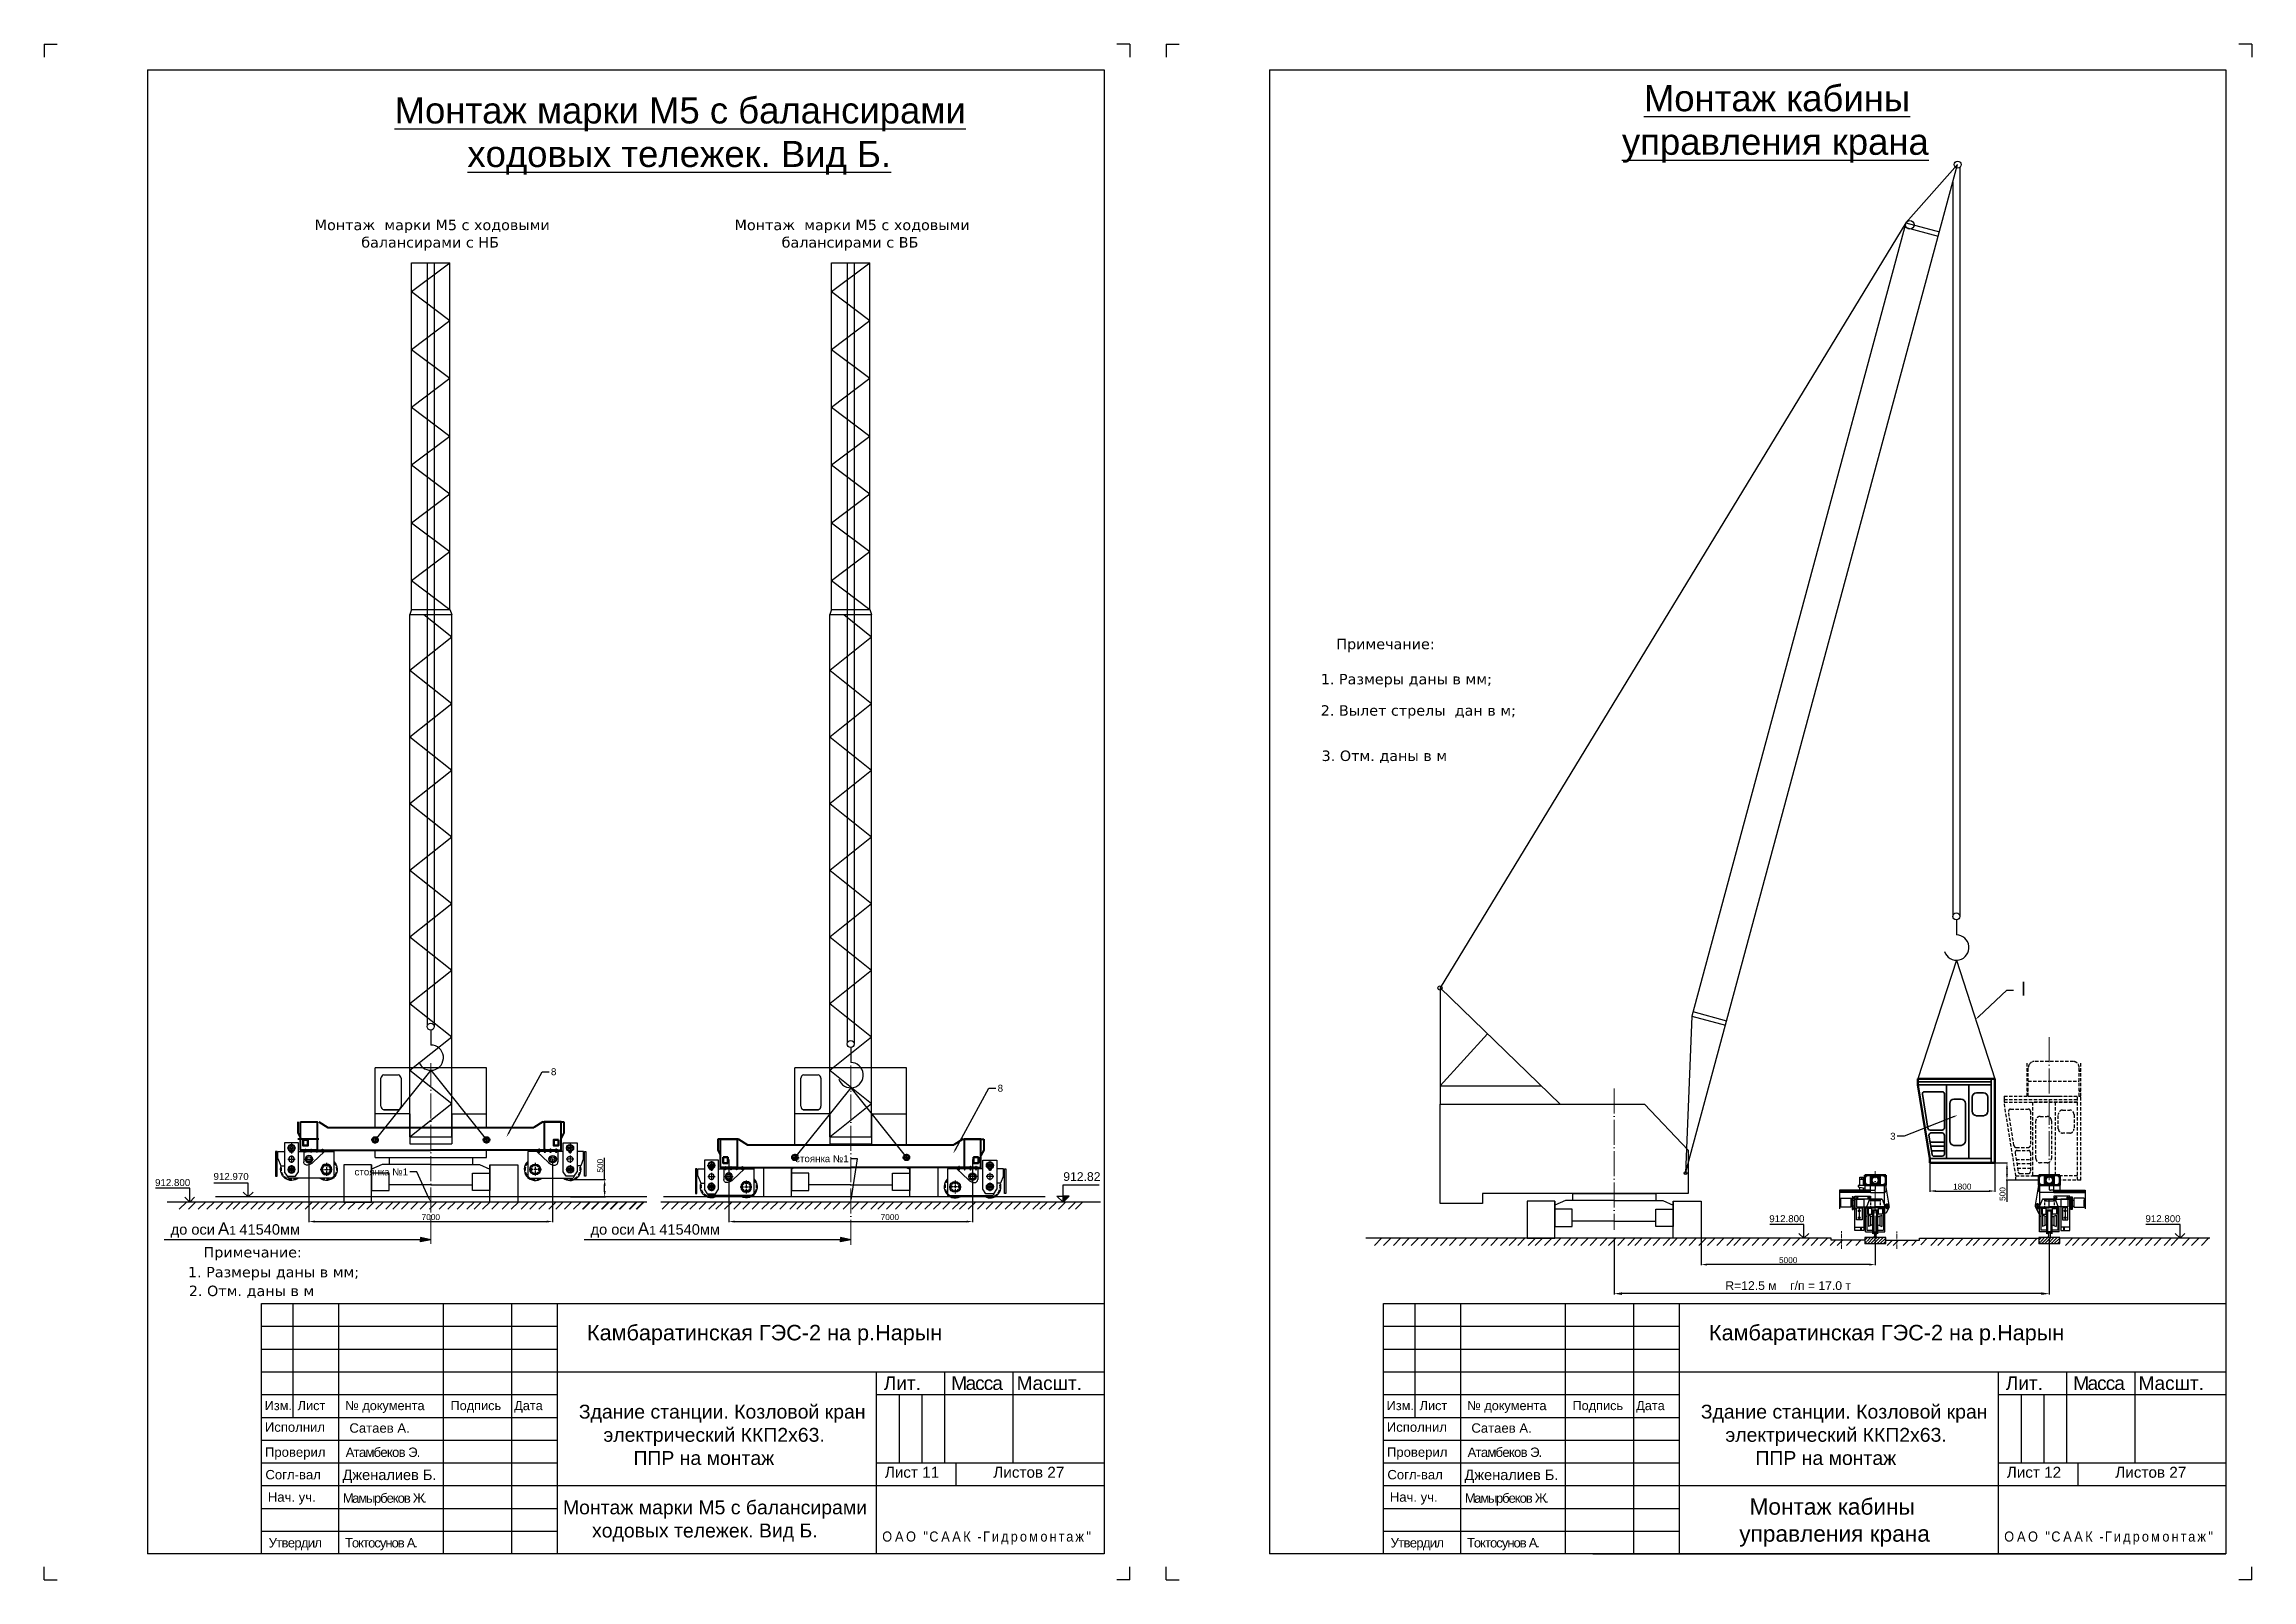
# Model space of a CAD drawing. Header units: millimetres. Extents: x 155577 to 993706, y -295114 to -113927.
# Drawn here: x 465454 to 528865, y -282929 to -238825 of the extents above; entities that cross this region are included whole.
import ezdxf
from ezdxf import colors
from ezdxf.entities.mleader import LeaderData, LeaderLine
from ezdxf.math import Vec2, Vec3

# ---------------------------------------------------------------- set-up
doc = ezdxf.new("R2010")
doc.units = ezdxf.units.MM
for name, pattern in [('ACAD_ISO04W100', [30, 24, -3, 0, -3]), ('штриховая', [19.05, 12.7, -6.35]), ('штриховая2', [9.525, 6.35, -3.175])]:
    doc.linetypes.add(name, pattern=pattern)
doc.layers.add('ось', color=160, linetype='Continuous', lineweight=15)
doc.layers.add('размер', color=84, linetype='Continuous', lineweight=18)
doc.styles.add('rom', font='times.ttf')
doc.styles.get("Standard").update_dxf_attribs({"font": 'arial.ttf'})
doc.dimstyles.new('ISO-25', dxfattribs={"dimtxt": 170, "dimasz": 170, "dimexe": 20, "dimexo": 10, "dimgap": 40, "dimtad": 1, "dimtxsty": 'Standard', "dimcen": 2.5, "dimadec": 0, "dimazin": 0, "dimtfac": 1, "dimtmove": 0, "dimatfit": 3, "dimfxl": 0, "dimarcsym": 0})

msp = doc.modelspace()

# ---------------------------------------------------------------- texts
at = {"attachment_point": 1}
for s, insert, char_height, width in [('\\pi720.95;{\\LМонтаж марки М5 с балансирами \\P\\pi2810.1;ходовых тележек. Вид Б. }', (474799.207, -240352.912), 750, 17700.9463), ('\\pi1829;{\\LМонтаж кабины \\P\\pi1199.5;управления крана}', (509572.781, -240002.334), 750, 11152.45385), ('\\pi239.73;{\\fVerdana|b0|i0|c204|p34;Монтаж  марки М5 с ходовыми \\P\\pi1577.1;балансирами с НБ}', (472984.276, -243866.538), 300, 7027.28536), ('\\pi239.73;{\\fVerdana|b0|i0|c204|p34;Монтаж  марки М5 с ходовыми \\P\\pi1590.7;балансирами с ВБ}', (485044.69, -243866.538), 300, 7027.28536), ('{\\fVerdana|b0|i0|c204|p34;Примечание:}', (502567.196, -255901.129), 300, 3384.09673), ('{\\fVerdana|b0|i0|c204|p34;1. Размеры даны в мм;}', (502120.976, -256910.435), 300, 5351.06305), ('{\\fVerdana|b0|i0|c0|p34;2\\fVerdana|b0|i0|c204|p34;. Вылет стрелы  дан в м;\\H1.8516x; }', (502120.976, -257810.468), 300, 7949.70381), ('{\\fVerdana|b0|i0|c0|p34;3\\fVerdana|b0|i0|c204|p34;. Отм. даны в м}', (502146.178, -259111.881), 300, 5294.04981), ('912.970', (470317.95, -271244.681), 200, 663.51782), ('912.82', (494726.228, -271222.4), 250, 829.39728), ('912.800', (468639.309, -271419.742), 200, 663.51782), ('{\\H1.3468x;до оси\\H0.7425x; \\H1.5713x;А\\H0.71427x;1 \\H1.2x;41540мм}', (469087.878, -272665.586), 222.75, 5070.15004), ('{\\H1.3468x;до оси\\H0.7425x; \\H1.5713x;А\\H0.71427x;1 \\H1.2x;41540мм}', (481148.283, -272665.586), 222.75, 5070.15004), ('912.800', (515004.124, -272456.654), 200, 663.51782), ('912.800', (525808.509, -272456.654), 200, 663.51782), ('{\\fVerdana|b0|i0|c204|p34;Примечание:}', (470029.46, -273369.849), 300, 3384.09673), ('{\\fVerdana|b0|i0|c204|p34;1. Размеры даны в мм;}', (469583.24, -273940.778), 300, 5351.06305), ('{\\fVerdana|b0|i0|c204|p34;2. Отм. даны в м}', (469608.442, -274479.749), 300, 5294.04981), ('Камбаратинская ГЭС-2 на р.Нарын', (481045.764, -275606.474), 444.79287, 15409.40209), ('Камбаратинская ГЭС-2 на р.Нарын', (513271.873, -275606.474), 444.79287, 15409.40209), ('{\\H1.5x;Лит.}', (489569.626, -277083.468), 261.64286, 1218.85232), ('{\\H1.5x;\\T0.9;Масса}', (491508.312, -277083.468), 261.64286, 1218.85232), ('{\\H1.5x;Масшт.}', (493385.188, -277083.468), 261.64286, 1218.85232), ('{\\H1.5x;Лит.}', (521795.735, -277083.468), 261.64286, 1218.85232), ('{\\H1.5x;\\T0.9;Масса}', (523734.422, -277083.468), 261.64286, 1218.85232), ('{\\H1.5x;Масшт.}', (525611.297, -277083.468), 261.64286, 1218.85232), ('Изм.', (471788.922, -277793.965), 261.6429, 3075.09004), ('Лист', (472735.045, -277793.965), 261.6429, 3075.09004), ('{\\fArial|b0|i0|c204|p34;№ документа}', (474099.441, -277793.965), 261.64286, 3075.09004), ('Подпись ', (477125.19, -277793.965), 261.6429, 1589.57003), ('Дата', (478954.379, -277793.965), 261.6429, 725.22237), ('\\pi102.31;Здание станции. Козловой кран \\P\\pi808.31;электрический ККП2х63.\\P\\pi1671.1;ППР на монтаж', (480708.741, -277899.289), 399.33282, 8449.96999), ('Изм.', (504015.031, -277793.965), 261.6429, 3075.09004), ('Лист', (504961.154, -277793.965), 261.6429, 3075.09004), ('{\\fArial|b0|i0|c204|p34;№ документа}', (506325.551, -277793.965), 261.64286, 3075.09004), ('Подпись ', (509351.299, -277793.965), 261.6429, 1589.57003), ('Дата', (511180.488, -277793.965), 261.6429, 725.22237), ('\\pi102.31;Здание станции. Козловой кран \\P\\pi808.31;электрический ККП2х63.\\P\\pi1671.1;ППР на монтаж', (512934.85, -277899.289), 399.33282, 8449.96999), ('Исполнил', (471791.989, -278407.235), 269.5497, 1536.4293), ('Сатаев А.', (474221.674, -278434.543), 269.5497, 2643.40605), ('Исполнил', (504018.098, -278407.235), 269.5497, 1536.4293), ('Сатаев А.', (506447.783, -278434.543), 269.5497, 2643.40605), ('Проверил', (471795.043, -279126.596), 269.5497, 1536.4293), ('{\\T0.9;Атамбеков Э}.', (474112.984, -279130.17), 269.54965, 2835.52721), ('Проверил', (504021.152, -279126.596), 269.5497, 1536.4293), ('{\\T0.9;Атамбеков Э}.', (506339.093, -279130.17), 269.54965, 2835.52721), ('Согл-вал', (471808.805, -279773.361), 269.5497, 1536.4293), ('Дженалиев Б.', (474022.928, -279764.223), 299.49961, 2761.70796), ('Лист 11', (489599.088, -279683.028), 313.9714, 2154.93112), ('Листов 27', (492715.894, -279683.028), 313.9714, 2154.93112), ('Согл-вал', (504034.914, -279773.361), 269.5497, 1536.4293), ('Дженалиев Б.', (506249.038, -279764.223), 299.49961, 2761.70796), ('Лист 12', (521825.197, -279683.028), 313.9714, 2154.93112), ('Листов 27', (524942.003, -279683.028), 313.9714, 2154.93112), ('Нач. уч.', (471877.969, -280416.514), 269.5497, 2076.7043), ('{\\T0.85;Мамырбеков Ж\\T0.75;.}', (474032.364, -280446.784), 269.54965, 3102.1488), ('\\pi564.97;Монтаж марки М5 с балансирами \\P\\pi1400.6;ходовых тележек. Вид Б. ', (479789.43, -280647.926), 399.33282, 10161.107), ('Нач. уч.', (504104.078, -280416.514), 269.5497, 2076.7043), ('{\\T0.85;Мамырбеков Ж\\T0.75;.}', (506258.473, -280446.784), 269.54965, 3102.1488), ('\\pi939.86;Монтаж кабины \\P\\pi646.08;управления крана', (513495.841, -280592.185), 465.88829, 7157.50143), ('{\\T0.9;Утвердил}', (471900.709, -281729.935), 269.54965, 1536.4293), ('{\\T0.85;Токтосунов А.}', (474097.451, -281729.935), 269.54965, 3177.93611), ('{\\T0.9;Утвердил}', (504126.819, -281729.935), 269.54965, 1536.4293), ('{\\T0.85;Токтосунов А.}', (506323.56, -281729.935), 269.54965, 3177.93611)]:
    msp.add_mtext(s, dxfattribs=dict(at, insert=insert, char_height=char_height, width=width))
at = {"linetype": 'Continuous', "char_height": 430.567809, "width": 6162.98546, "attachment_point": 5, "style": 'rom'}
for insert in [(492542.808, -281728.601), (524768.917, -281728.601)]:
    msp.add_mtext('{\\fArial|b0|i0|c204|p34;\\H0.6733x;\\W0.9;\\T1.3;ОАО "СААК \\fArial|b0|i0|c0|p34;-\\fArial|b0|i0|c204|p34;Гидромонтаж\\fArial|b0|i0|c0|p34;"\\Fsimplex|c0;\\H1.485x;\\Q12;\\T1; }', dxfattribs=dict(at, insert=insert))

# ---------------------------------------------------------------- blocks, each defined once
blk = doc.blocks.new('стрела ДЭК -50 30 м')
for p, q in [((307292, 19005), (312744, 48506)), ((311398, 46721), (312744, 48506)), ((311398, 46721), (307108, 23514)), ((311374, 46592), (312357, 46410)), ((311398, 46721), (312381, 46539)), ((307108, 23514), (308092, 23332)), ((307108, 23514), (307292, 19005)), ((307132, 23643), (308115, 23461))]:
    blk.add_line(p, q)
blk.add_circle((311512, 46669), 123)
blk = doc.blocks.new('ходовка ДЭК -50')
at = {"lineweight": 30}
for p, q in [((580452, 8457), (579652, 8457)), ((579652, 8457), (579652, 7387)), ((580753, 8472), (580452, 8339)), ((580452, 7387), (580452, 8457)), ((582152, 8472), (580753, 8472)), ((580953, 8672), (580953, 8472)), ((580953, 8672), (583352, 8672)), ((582152, 8472), (583552, 8472)), ((583352, 8672), (583352, 8472)), ((583552, 8472), (583852, 8339)), ((583852, 8457), (584652, 8457)), ((583852, 7387), (583852, 8457)), ((584652, 8457), (584652, 7387)), ((582152, 7882), (580952, 7882)), ((582152, 7882), (582152, 7882)), ((582152, 7882), (583352, 7882)), ((582152, 7882), (582152, 7882)), ((579652, 7387), (580452, 7387)), ((584652, 7387), (583852, 7387))]:
    blk.add_line(p, q, dxfattribs=at)
for p, q in [((580452, 8457), (580452, 8222)), ((583852, 8457), (583852, 8222))]:
    blk.add_line(p, q)
for points in [[(580952, 8222), (580452, 8222), (580452, 7722), (580952, 7722)], [(583352, 8222), (583852, 8222), (583852, 7722), (583352, 7722)]]:
    blk.add_lwpolyline(points, close=True, dxfattribs=at)
blk = doc.blocks.new('корпус ДЭК-50')
at = {"lineweight": 30}
for p, q in [((537296, 11242), (533847, 14577)), ((533847, 14577), (533847, 11242)), ((533847, 11767), (535212, 13257)), ((533847, 11767), (536741, 11767)), ((533847, 8391), (533847, 11242)), ((533847, 11242), (539715, 11242)), ((539715, 11242), (540977, 9922)), ((540977, 9922), (540977, 8672)), ((535070, 8391), (533847, 8391)), ((540977, 8672), (535070, 8672)), ((535070, 8672), (535070, 8391))]:
    blk.add_line(p, q, dxfattribs=at)
blk.add_line((533847, 8391), (533847, 8672))
at = {"color": 70, "lineweight": 30}
for centre, radius in [((533847, 14577), 60.4), ((540897, 9261), 40.4)]:
    blk.add_circle(centre, radius, dxfattribs=at)
at = {"layer": 'ось', "linetype": 'ACAD_ISO04W100', "ltscale": 30}
blk.add_line((538847, 11693), (538847, 7633), dxfattribs=at)
blk = doc.blocks.new('кабина')
at = {"lineweight": 50}
for p, q in [((-2208, 0), (0, 0)), ((-2208, 0), (-2208, -170)), ((0, -2410), (0, 0)), ((-1868, -2290), (-2208, -170)), ((-1868, -2410), (-1868, -2290)), ((-1208, -2410), (-1868, -2410)), ((0, -2410), (-1868, -2410))]:
    blk.add_line(p, q, dxfattribs=at)
at = {"lineweight": 35}
for p, q in [((-101, -2410), (-101, 0)), ((-2208, -90), (-101, -90)), ((-2208, -170), (-101, -170)), ((-1924, -1416), (-2081, -436)), ((-2025, -369), (-1512, -369)), ((-1449, -427), (-1449, -1412)), ((-101, -170), (-1388, -170)), ((-1388, -170), (-1388, -2290)), ((-745, -170), (-745, -2290)), ((-1891, -1620), (-1802, -2177)), ((-1861, -1470), (-1511, -1470)), ((-1859, -1819), (-1449, -1819)), ((-1835, -1553), (-1508, -1553)), ((-1449, -1615), (-1449, -2160)), ((-1868, -2290), (-1208, -2290)), ((-1841, -1934), (-1449, -1934)), ((-1820, -2064), (-1449, -2064)), ((-1747, -2222), (-1508, -2222)), ((-101, -2290), (-1388, -2290))]:
    blk.add_line(p, q, dxfattribs=at)
for p, q in [((-1925, -1409), (-1924, -1416)), ((-101, -2410), (-1208, -2410))]:
    blk.add_line(p, q)
for points in [[(-1174, -579), (-967, -579)], [(-650, -933), (-650, -523)], [(-528, -397), (-321, -397)], [(-199, -523), (-199, -933)], [(-1296, -1783), (-1296, -706)], [(-845, -706), (-845, -1783)], [(-321, -1059), (-528, -1059)], [(-967, -1910), (-1174, -1910)]]:
    blk.add_lwpolyline(points, dxfattribs=at)
for centre, radius, start, end in [((-2013, -436), 68.3, 100.75942, 179.70778), ((-1511, -432), 62.9, 4.35354, 90.80294), ((-1168, -707), 128, 92.56246, 179.41393), ((-973, -707), 128, 0.58607, 87.43754), ((-522, -525), 128, 92.56246, 179.41393), ((-327, -525), 128, 0.58607, 87.43754), ((-522, -931), 128, 180.58607, 267.43754), ((-327, -931), 128, 272.56246, 359.41393), ((-1857, -1402), 68.4, 186.20263, 266.23605), ((-1823, -1620), 68.3, 100.75942, 179.70778), ((-1511, -1407), 62.9, 269.19706, 355.64646), ((-1517, -1621), 68.3, 355.16395, 82.97748), ((-1168, -1782), 128, 180.58607, 267.43754), ((-973, -1782), 128, 272.56246, 359.41393), ((-1746, -2165), 56.8, 186.68224, 271.42245), ((-1517, -2154), 68.3, 277.02252, 355.16395)]:
    blk.add_arc(centre, radius, start, end, dxfattribs=at)
blk = doc.blocks.new('*D91')
at = {"layer": 'Defpoints', "color": 0, "transparency": 16777216}
for p in [(519613, -270951), (521481, -270951), (521481, -271762)]:
    blk.add_point(p, dxfattribs=at)
at = {"layer": 'размер', "color": 0, "lineweight": -2, "transparency": 16777216}
for p, q in [((519613, -270961), (519613, -271782)), ((521481, -270961), (521481, -271782)), ((519783, -271762), (521311, -271762))]:
    blk.add_line(p, q, dxfattribs=at)
at = {"layer": 'размер', "color": 0, "transparency": 16777216}
for points in [[(519783, -271734), (519783, -271791), (519613, -271762)], [(521311, -271734), (521311, -271791), (521481, -271762)]]:
    blk.add_solid(points, dxfattribs=at)
at = {"layer": 'размер', "color": 0, "transparency": 16777216, "insert": (520547, -271636), "char_height": 170, "attachment_point": 5}
blk.add_mtext('1800', dxfattribs=at)
blk = doc.blocks.new('A4')
at = {"color": 4}
for p, q in [((839180.34, -1943.12), (839180.34, -1945.62)), ((839180.34, -1943.12), (839182.84, -1943.12)), ((839390.34, -1943.12), (839387.84, -1943.12)), ((839390.34, -1943.12), (839390.34, -1945.62)), ((839180.34, -2240.12), (839180.34, -2237.62)), ((839180.34, -2240.12), (839182.84, -2240.12)), ((839390.34, -2240.12), (839387.84, -2240.12)), ((839390.34, -2240.12), (839390.34, -2237.62))]:
    blk.add_line(p, q, dxfattribs=at)
for p, q in [((839200.34, -1948.12), (839200.34, -2235.12)), ((839200.34, -1948.12), (839385.34, -1948.12)), ((839385.34, -1948.12), (839385.34, -2235.12)), ((839385.34, -2235.12), (839200.34, -2235.12))]:
    blk.add_line(p, q)
blk = doc.blocks.new('ходов тележка 2')
for p, q in [((-400, -829), (-400, 0)), ((-400, 0), (0, 0)), ((0, 0), (0, -829)), ((-400, -245), (-1416, -245)), ((-1416, -245), (-1416, -1014)), ((-552, -206), (-1151, -206)), ((-1151, -206), (-1151, -246)), ((-1151, -206), (-1151, -246)), ((-1151, -246), (-816, -565)), ((-552, -246), (-552, -206)), ((-552, -245), (-552, -548)), ((-552, -246), (-552, -245)), ((191, -245), (0, -245)), ((191, -446), (105, -658)), ((191, -446), (191, -245)), ((-1416, -1014), (-106, -1014)), ((-315, -960), (-400, -829)), ((-85, -960), (-315, -960)), ((-85, -960), (-106, -1014)), ((-85, -960), (0, -829)), ((105, -658), (0, -658))]:
    blk.add_line(p, q)
at = {"linetype": 'ACAD_ISO04W100', "ltscale": 4}
for p, q in [((-1200, -576), (-1200, -951)), ((-78, -147), (-322, -147)), ((-93, -469), (-307, -469)), ((-200, -21), (-200, -305)), ((-200, -363), (-200, -575)), ((-1026, -764), (-1374, -764)), ((-80, -764), (-320, -764)), ((-200, -637), (-200, -884))]:
    blk.add_line(p, q, dxfattribs=at)
at = {"linetype": 'ACAD_ISO04W100', "ltscale": 2}
blk.add_line((-571, -469), (-829, -469), dxfattribs=at)
for points in [[(-1070, -189), (-1105, -189), (-1105, -206), (-1070, -206)], [(-1070, -245), (-1105, -245), (-1105, -262), (-1070, -262)], [(-907, -189), (-942, -189), (-942, -206), (-907, -206)], [(-907, -189), (-942, -189), (-942, -206), (-907, -206)], [(-907, -245), (-942, -245), (-942, -262), (-907, -262)], [(-907, -245), (-942, -245), (-942, -262), (-907, -262)], [(-744, -189), (-780, -189), (-780, -206), (-744, -206)], [(-744, -189), (-780, -189), (-780, -206), (-744, -206)], [(-744, -245), (-780, -245), (-780, -262), (-744, -262)], [(-744, -245), (-780, -245), (-780, -262), (-744, -262)], [(-582, -189), (-617, -189), (-617, -206), (-582, -206)], [(-582, -245), (-617, -245), (-617, -262), (-582, -262)], [(216, -245), (256, -245), (256, -953), (216, -953)]]:
    blk.add_lwpolyline(points, close=True)
for points in [[(-1079, -206), (-1079, -181), (-1096, -181), (-1096, -206)], [(-1096, -245), (-1096, -270), (-1079, -270), (-1079, -245)], [(-917, -206), (-917, -181), (-933, -181), (-933, -206)], [(-917, -206), (-917, -181), (-933, -181), (-933, -206)], [(-933, -245), (-933, -270), (-917, -270), (-917, -245)], [(-933, -245), (-933, -270), (-917, -270), (-917, -245)], [(-754, -206), (-754, -181), (-770, -181), (-770, -206)], [(-754, -206), (-754, -181), (-770, -181), (-770, -206)], [(-770, -245), (-770, -270), (-754, -270), (-754, -245)], [(-770, -245), (-770, -270), (-754, -270), (-754, -245)], [(-591, -206), (-591, -181), (-607, -181), (-607, -206)], [(-607, -245), (-607, -270), (-591, -270), (-591, -245)]]:
    blk.add_lwpolyline(points)
for centre, radius in [((-1200, -764), 156), ((-1200, -764), 134), ((-700, -469), 106), ((-760, -412), 8.66), ((-760, -533), 8.66), ((-700, -469), 66.5), ((-638, -412), 8.66), ((-638, -533), 8.66), ((-200, -147), 103), ((-200, -147), 80), ((-200, -469), 80.2), ((-200, -147), 40.2), ((-1310, -730), 8.66), ((-1310, -796), 8.66), ((-1280, -680), 8.66), ((-1280, -847), 8.66), ((-1233, -654), 8.66), ((-1233, -873), 8.66), ((-1167, -654), 8.66), ((-1167, -873), 8.66), ((-1120, -680), 8.66), ((-1120, -847), 8.66), ((-1090, -730), 8.66), ((-1090, -796), 8.66), ((-200, -764), 103), ((-200, -764), 80), ((-200, -764), 40.2)]:
    blk.add_circle(centre, radius)
for centre, radius, start, end in [((-1200, -764), 315, 133.1834, 307.56647), ((-609, -337), 308, 227.74545, 258.28586), ((-646, -548), 93.8, 254.26292, 0.12373), ((-199, -239), 43.3, 181.19054, 357.26845), ((-200, -764), 315, 232.43353, 19.73644)]:
    blk.add_arc(centre, radius, start, end)
at = {"linetype": 'штриховая2', "ltscale": 15}
for centre, start, end in [((-1200, -764), 138.01589, 300.5734), ((-200, -764), 239.4266, 21.51873)]:
    blk.add_arc(centre, 290, start, end, dxfattribs=at)
blk = doc.blocks.new('ГАК ДЭКа')
blk.add_line((284780, 30287), (284780, 29857))
blk.add_circle((284780, 30387), 100)
blk.add_arc((284780, 29494), 363, 198.84776, 90)
blk = doc.blocks.new('*D98')
at = {"layer": 'Defpoints', "color": 0, "transparency": 16777216}
for p in [(521481, -270951), (521831, -270951), (522747, -271451)]:
    blk.add_point(p, dxfattribs=at)
at = {"layer": 'размер', "color": 0, "lineweight": -2, "transparency": 16777216}
for p, q in [((521491, -270951), (521851, -270951)), ((521831, -271121), (521831, -271281)), ((522737, -271451), (521811, -271451)), ((521831, -271451), (521831, -272076))]:
    blk.add_line(p, q, dxfattribs=at)
at = {"layer": 'размер', "color": 0, "transparency": 16777216}
for points in [[(521803, -271121), (521859, -271121), (521831, -270951)], [(521803, -271281), (521859, -271281), (521831, -271451)]]:
    blk.add_solid(points, dxfattribs=at)
at = {"layer": 'размер', "color": 0, "transparency": 16777216, "insert": (521704, -271848), "char_height": 170, "attachment_point": 5, "rotation": 90}
blk.add_mtext('500', dxfattribs=at)
blk = doc.blocks.new('*D65')
at = {"layer": 'Defpoints', "color": 0, "transparency": 16777216}
for p in [(510547, -273101), (523047, -273101), (510547, -274710)]:
    blk.add_point(p, dxfattribs=at)
at = {"layer": 'размер', "color": 0, "lineweight": -2, "transparency": 16777216}
for p, q in [((510547, -273111), (510547, -274730)), ((523047, -273111), (523047, -274730)), ((522822, -274710), (510772, -274710))]:
    blk.add_line(p, q, dxfattribs=at)
at = {"layer": 'размер', "color": 0, "transparency": 16777216}
for points in [[(510772, -274672), (510772, -274747), (510547, -274710)], [(522822, -274672), (522822, -274747), (523047, -274710)]]:
    blk.add_solid(points, dxfattribs=at)
at = {"layer": 'размер', "color": 0, "transparency": 16777216, "insert": (515547, -274480), "char_height": 170, "attachment_point": 5}
blk.add_mtext('{\\H1.4706x;R=12.5 м    г/п = 17.0 т}', dxfattribs=at)
blk = doc.blocks.new('*D99')
at = {"layer": 'Defpoints', "color": 0, "transparency": 16777216}
for p in [(473059, -270849), (480059, -270849), (480059, -272640)]:
    blk.add_point(p, dxfattribs=at)
at = {"layer": 'размер', "color": 0, "lineweight": -2, "transparency": 16777216}
for p, q in [((473059, -270859), (473059, -272660)), ((480059, -270859), (480059, -272660)), ((473229, -272640), (479889, -272640))]:
    blk.add_line(p, q, dxfattribs=at)
at = {"layer": 'размер', "color": 0, "transparency": 16777216}
for points in [[(473229, -272611), (473229, -272668), (473059, -272640)], [(479889, -272611), (479889, -272668), (480059, -272640)]]:
    blk.add_solid(points, dxfattribs=at)
at = {"layer": 'размер', "color": 0, "transparency": 16777216, "insert": (476559, -272513), "char_height": 170, "attachment_point": 5}
blk.add_mtext('7000', dxfattribs=at)
blk = doc.blocks.new('*D66')
at = {"layer": 'Defpoints', "color": 0, "transparency": 16777216}
for p in [(480559, -271434), (480561, -271934), (481553, -271434)]:
    blk.add_point(p, dxfattribs=at)
at = {"layer": 'размер', "color": 0, "lineweight": -2, "transparency": 16777216}
for p, q in [((481553, -271434), (481553, -270809)), ((480569, -271434), (481573, -271434)), ((480571, -271934), (481573, -271934)), ((481553, -271764), (481553, -271604))]:
    blk.add_line(p, q, dxfattribs=at)
at = {"layer": 'размер', "color": 0, "transparency": 16777216}
for points in [[(481524, -271604), (481581, -271604), (481553, -271434)], [(481524, -271764), (481581, -271764), (481553, -271934)]]:
    blk.add_solid(points, dxfattribs=at)
at = {"layer": 'размер', "color": 0, "transparency": 16777216, "insert": (481426, -271036), "char_height": 170, "attachment_point": 5, "rotation": 90}
blk.add_mtext('500', dxfattribs=at)
blk = doc.blocks.new('*D112')
at = {"layer": 'Defpoints', "color": 0, "transparency": 16777216}
for p in [(513047, -273101), (518047, -273195), (513047, -273875)]:
    blk.add_point(p, dxfattribs=at)
at = {"layer": 'размер', "color": 0, "lineweight": -2, "transparency": 16777216}
for p, q in [((513047, -273111), (513047, -273895)), ((518047, -273205), (518047, -273895)), ((517877, -273875), (513217, -273875))]:
    blk.add_line(p, q, dxfattribs=at)
at = {"layer": 'размер', "color": 0, "transparency": 16777216}
for points in [[(513217, -273847), (513217, -273904), (513047, -273875)], [(517877, -273847), (517877, -273904), (518047, -273875)]]:
    blk.add_solid(points, dxfattribs=at)
at = {"layer": 'размер', "color": 0, "transparency": 16777216, "insert": (515547, -273749), "char_height": 170, "attachment_point": 5}
blk.add_mtext('5000', dxfattribs=at)
blk = doc.blocks.new('*D116')
at = {"layer": 'Defpoints', "color": 0, "transparency": 16777216}
for p in [(485119, -270849), (492119, -270849), (492119, -272640)]:
    blk.add_point(p, dxfattribs=at)
at = {"layer": 'размер', "color": 0, "lineweight": -2, "transparency": 16777216}
for p, q in [((485119, -270859), (485119, -272660)), ((492119, -270859), (492119, -272660)), ((485289, -272640), (491949, -272640))]:
    blk.add_line(p, q, dxfattribs=at)
at = {"layer": 'размер', "color": 0, "transparency": 16777216}
for points in [[(485289, -272611), (485289, -272668), (485119, -272640)], [(491949, -272611), (491949, -272668), (492119, -272640)]]:
    blk.add_solid(points, dxfattribs=at)
at = {"layer": 'размер', "color": 0, "transparency": 16777216, "insert": (489744, -272513), "char_height": 170, "attachment_point": 5}
blk.add_mtext('7000', dxfattribs=at)

# ---------------------------------------------------------------- dimensions: what is measured, and where the dimension line sits
at = {"layer": 'размер'}
for base, p1, p2, picture, middle in [((480058.877, -272639.628), (473058.877, -270848.806), (480058.877, -270848.806), '*D99', (476558.877, -272639.628)), ((492119.281, -272639.628), (485119.281, -270848.806), (492119.281, -270848.806), '*D116', (489743.504, -272639.628)), ((513047.364, -273875.323), (518047.364, -273194.753), (513047.364, -273100.717), '*D112', (515547.364, -273875.323))]:
    dim = msp.add_linear_dim(base=base, p1=p1, p2=p2, dimstyle='ISO-25', dxfattribs=at)
    dim.commit()
    dim.dimension.update_dxf_attribs({"geometry": picture, "text_midpoint": middle, "dimtype": 160})
dim = msp.add_linear_dim(base=(481552.751, -271433.806), p1=(480561.134, -271933.806), p2=(480558.877, -271433.806), angle=90, dimstyle='ISO-25', dxfattribs=at)
dim.commit()
dim.dimension.update_dxf_attribs({"geometry": '*D66', "text_midpoint": (481552.751, -271036.296), "dimtype": 160})
dim = msp.add_linear_dim(base=(521481.467, -271762.395), p1=(519613.26, -270950.717), p2=(521481.467, -270950.717), text='1800', dimstyle='ISO-25', dxfattribs=at)
dim.commit()
dim.dimension.update_dxf_attribs({"geometry": '*D91', "text_midpoint": (520547.364, -271762.395), "dimtype": 160})
dim = msp.add_linear_dim(base=(521831.087, -270950.717), p1=(522747.364, -271450.717), p2=(521481.467, -270950.717), angle=90, dimstyle='ISO-25', override={"dimdec": 0}, dxfattribs=at)
dim.commit()
dim.dimension.update_dxf_attribs({"geometry": '*D98', "text_midpoint": (521831.087, -271848.228), "dimtype": 160})
dim = msp.add_linear_dim(base=(510547.364, -274709.613), p1=(523047.364, -273100.717), p2=(510547.364, -273100.717), text='{\\H1.4706x;R=12.5 м    г/п = 17.0 т}', dimstyle='ISO-25', override={"dimasz": 225, "dimgap": 100}, dxfattribs=at)
dim.commit()
dim.dimension.update_dxf_attribs({"geometry": '*D65', "text_midpoint": (515547.364, -274709.613), "dimtype": 160})

# ---------------------------------------------------------------- hatches: boundary and pattern name
for points in [[(494721.237, -272083.806), (494898.013, -271907.029), (494721.237, -271907.029)], [(517388.261, -272292.165), (517417.742, -272292.165), (517417.742, -271929.269), (517388.261, -271929.269)], [(523706.466, -271929.269), (523676.986, -271929.269), (523676.986, -272292.165), (523706.466, -272292.165)], [(476558.877, -273159.617), (476266.563, -273100.194), (476266.563, -273159.617), (476266.563, -273219.04)], [(488619.281, -273159.617), (488326.968, -273100.194), (488326.968, -273159.617), (488326.968, -273219.04)]]:
    msp.add_hatch(color=256).paths.add_polyline_path(points)
h = msp.add_hatch()
h.set_pattern_fill('ANSI35', color=256, scale=20, style=0)
h.set_pattern_definition([(45, (252895.24, 2942.89), (-89.80256, 89.80256), []), (45, (252985.05, 2942.89), (-89.80256, 89.80256), [158.75, -31.75, 0, -31.75])])
h.paths.add_polyline_path([(517747.364, -273100.717), (517747.364, -273270.717), (518347.364, -273270.717), (518347.364, -273100.717)])
h = msp.add_hatch()
h.set_pattern_fill('ANSI35', color=256, scale=20, style=0)
h.set_pattern_definition([(45, (257895.24, 2942.89), (-89.80256, 89.80256), []), (45, (257985.05, 2942.89), (-89.80256, 89.80256), [158.75, -31.75, 0, -31.75])])
h.paths.add_polyline_path([(522747.364, -273100.717), (522747.364, -273270.717), (523347.364, -273270.717), (523347.364, -273100.717)])

# ---------------------------------------------------------------- linework, layer by layer
for p, q in [((520277.448, -242791.398), (520277.364, -263875.973)), ((520277.931, -242416.348), (520277.931, -242416.354)), ((520477.131, -242360.177), (520477.131, -263882.8)), ((518928.166, -243952.912), (505547.364, -265930.717)), ((476008.877, -255059.241), (476008.877, -245100.96)), ((476008.877, -245100.96), (477108.877, -245100.96)), ((476008.877, -245930.817), (477108.877, -245100.96)), ((476459.169, -245100.96), (476458.762, -267009.432)), ((476658.547, -245100.96), (476658.76, -267035.277)), ((477108.877, -255059.241), (477108.877, -245100.96)), ((488069.281, -255059.241), (488069.281, -245100.96)), ((488069.281, -245100.96), (489169.281, -245100.96)), ((488069.281, -245930.817), (489169.281, -245100.96)), ((488519.583, -245100.96), (488519.166, -267509.432)), ((488718.947, -245100.96), (488719.165, -267535.277)), ((489169.281, -255059.241), (489169.281, -245100.96)), ((476008.877, -245930.817), (477108.877, -246760.673)), ((488069.281, -245930.817), (489169.281, -246760.673)), ((476008.877, -247590.53), (477108.877, -246760.673)), ((488069.281, -247590.53), (489169.281, -246760.673)), ((476008.877, -247590.53), (477108.877, -248420.387)), ((488069.281, -247590.53), (489169.281, -248420.387)), ((476008.877, -249250.244), (477108.877, -248420.387)), ((488069.281, -249250.244), (489169.281, -248420.387)), ((476008.877, -249250.244), (477108.877, -250080.1)), ((488069.281, -249250.244), (489169.281, -250080.1)), ((476008.877, -250909.957), (477108.877, -250080.1)), ((488069.281, -250909.957), (489169.281, -250080.1)), ((476008.877, -250909.957), (477108.877, -251739.814)), ((488069.281, -250909.957), (489169.281, -251739.814)), ((476008.877, -252569.67), (477108.877, -251739.814)), ((488069.281, -252569.67), (489169.281, -251739.814)), ((476008.877, -252569.67), (477108.877, -253399.527)), ((488069.281, -252569.67), (489169.281, -253399.527)), ((476008.877, -254229.384), (477108.877, -253399.527)), ((488069.281, -254229.384), (489169.281, -253399.527)), ((476008.877, -254229.384), (477108.877, -255059.241)), ((488069.281, -254229.384), (489169.281, -255059.241)), ((476008.877, -255059.241), (475958.877, -255209.241)), ((475958.877, -270209.241), (475958.877, -255209.241)), ((475958.877, -255209.241), (477158.877, -255209.241)), ((476008.877, -255059.241), (477108.877, -255059.241)), ((476358.82, -255209.241), (477158.877, -255847.581)), ((477108.877, -255059.241), (477158.877, -255209.241)), ((477158.877, -270209.241), (477158.877, -255209.241)), ((488069.281, -255059.241), (488019.281, -255209.241)), ((488019.281, -270209.241), (488019.281, -255209.241)), ((488019.281, -255209.241), (489219.281, -255209.241)), ((488069.281, -255059.241), (489169.281, -255059.241)), ((488419.225, -255209.241), (489219.281, -255847.581)), ((489169.281, -255059.241), (489219.281, -255209.241)), ((489219.281, -270209.241), (489219.281, -255209.241)), ((475958.877, -256805.025), (477158.877, -255847.581)), ((488019.281, -256805.025), (489219.281, -255847.581)), ((475958.877, -256805.025), (477158.877, -257762.469)), ((488019.281, -256805.025), (489219.281, -257762.469)), ((475958.877, -258719.913), (477158.877, -257762.469)), ((488019.281, -258719.913), (489219.281, -257762.469)), ((475958.877, -258719.913), (477158.877, -259677.357)), ((488019.281, -258719.913), (489219.281, -259677.357)), ((475958.877, -260634.801), (477158.877, -259677.357)), ((488019.281, -260634.801), (489219.281, -259677.357)), ((475958.877, -260634.801), (477158.877, -261592.245)), ((488019.281, -260634.801), (489219.281, -261592.245)), ((475958.877, -262549.689), (477158.877, -261592.245)), ((488019.281, -262549.689), (489219.281, -261592.245)), ((475958.877, -262549.689), (477158.877, -263507.133)), ((488019.281, -262549.689), (489219.281, -263507.133)), ((475958.877, -264464.577), (477158.877, -263507.133)), ((488019.281, -264464.577), (489219.281, -263507.133)), ((475958.877, -264464.577), (477158.877, -265422.021)), ((488019.281, -264464.577), (489219.281, -265422.021)), ((475958.877, -266379.465), (477158.877, -265422.021)), ((488019.281, -266379.465), (489219.281, -265422.021)), ((520377.364, -265131.871), (519273.26, -268540.717)), ((520377.364, -265131.871), (521481.467, -268540.717)), ((475958.877, -266379.465), (477158.877, -267336.909)), ((488019.281, -266379.465), (489219.281, -267336.909)), ((475958.877, -268294.353), (477158.877, -267336.909)), ((488019.281, -268294.353), (489219.281, -267336.909)), ((474958.877, -269933.806), (474958.877, -268228.806)), ((478158.877, -268228.806), (474958.877, -268228.806)), ((478158.877, -269933.806), (478158.877, -268228.806)), ((487019.281, -270433.806), (487019.281, -268228.806)), ((490219.281, -268228.806), (487019.281, -268228.806)), ((490219.281, -270433.806), (490219.281, -268228.806)), ((475126.455, -269329.04), (475126.455, -268523.43)), ((475205.889, -268423.524), (475623.983, -268423.524)), ((475703.418, -268523.43), (475703.418, -269329.04)), ((475958.877, -268294.353), (477158.877, -269251.797)), ((487186.86, -269329.04), (487186.86, -268523.43)), ((487266.294, -268423.524), (487684.388, -268423.524)), ((487763.822, -268523.43), (487763.822, -269329.04)), ((488019.281, -268294.353), (489219.281, -269251.797)), ((475623.983, -269428.946), (475205.889, -269428.946)), ((475205.889, -269428.946), (475623.983, -269428.946)), ((475958.877, -270209.241), (477158.877, -269251.797)), ((487684.388, -269428.946), (487266.294, -269428.946)), ((487266.294, -269428.946), (487684.388, -269428.946)), ((488019.281, -270209.241), (489219.281, -269251.797)), ((475958.877, -269548.503), (474958.877, -269548.503)), ((475958.877, -269548.503), (475958.877, -270409.241)), ((477158.877, -269548.503), (477158.877, -270409.241)), ((477158.877, -269548.503), (478158.877, -269548.503)), ((488019.281, -269548.503), (487019.281, -269548.503)), ((488019.281, -269548.503), (488019.281, -270409.241)), ((489219.281, -269548.503), (489219.281, -270409.241)), ((489219.281, -269548.503), (490219.281, -269548.503)), ((474857.277, -270295.984), (475060.476, -270295.984)), ((474958.877, -270192.322), (474958.877, -270399.647)), ((475958.877, -270209.241), (477158.877, -270209.241)), ((475958.877, -270409.241), (477158.877, -270409.241)), ((478057.277, -270295.984), (478260.476, -270295.984)), ((478158.877, -270192.322), (478158.877, -270399.647)), ((478158.877, -270799.082), (478158.877, -270586.078)), ((487019.281, -270692.322), (487019.281, -270899.647)), ((488019.281, -270209.241), (489219.281, -270209.241)), ((488019.281, -270409.241), (489219.281, -270409.241)), ((490219.281, -270692.322), (490219.281, -270899.647)), ((474858.877, -271013.806), (474058.877, -271013.806)), ((474058.877, -271013.806), (474058.877, -272083.806)), ((475159.439, -270999.082), (474858.877, -271131.306)), ((474858.877, -272083.806), (474858.877, -271013.806)), ((474858.877, -271013.806), (474858.877, -271248.806)), ((474958.877, -270799.082), (478158.877, -270799.082)), ((476558.877, -270999.082), (475159.439, -270999.082)), ((475359.439, -270799.082), (475359.439, -270999.082)), ((475359.439, -270799.082), (477758.314, -270799.082)), ((476558.877, -270999.082), (477958.314, -270999.082)), ((477758.314, -270799.082), (477758.314, -270999.082)), ((477958.314, -270999.082), (478258.877, -271131.306)), ((478258.877, -271013.806), (479058.877, -271013.806)), ((478258.877, -272083.806), (478258.877, -271013.806)), ((478258.877, -271013.806), (478258.877, -271248.806)), ((479058.877, -271013.806), (479058.877, -272083.806)), ((486119.281, -271086.078), (486119.281, -271933.806)), ((486917.682, -270795.984), (487120.881, -270795.984)), ((486919.281, -271933.806), (486919.281, -271086.078)), ((487022.091, -271086.078), (486919.281, -271131.306)), ((486919.281, -271086.078), (486919.281, -271248.806)), ((490117.682, -270795.984), (490320.881, -270795.984)), ((490216.472, -271086.078), (490319.281, -271131.306)), ((490319.281, -271933.806), (490319.281, -271086.078)), ((490319.281, -271086.078), (490319.281, -271248.806)), ((491119.281, -271086.078), (491119.281, -271933.806)), ((517654.021, -271367.207), (517654.021, -271424)), ((469633.309, -271683.806), (468650.532, -271683.806)), ((469633.309, -272083.806), (469491.887, -271942.384)), ((469633.309, -272083.806), (469633.309, -271683.806)), ((469633.309, -272083.806), (469774.73, -271942.384)), ((471311.95, -271533.806), (470329.173, -271533.806)), ((482764.765, -271933.806), (470372.241, -271933.806)), ((471311.95, -271933.806), (471170.528, -271792.384)), ((471311.95, -271933.806), (471311.95, -271533.806)), ((471311.95, -271933.806), (471453.371, -271792.384)), ((476558.877, -271588.806), (475358.877, -271588.806)), ((476558.877, -271588.806), (477758.877, -271588.806)), ((494205.961, -271933.806), (483240.303, -271933.806)), ((488619.281, -271588.806), (487419.281, -271588.806)), ((488619.281, -271588.806), (489819.281, -271588.806)), ((494721.237, -272083.806), (494544.46, -271907.029)), ((494544.46, -271907.029), (494721.237, -271907.029)), ((494721.237, -272083.806), (494721.237, -271583.806)), ((494721.237, -271583.806), (495759.766, -271583.806)), ((494721.237, -272083.806), (494898.013, -271907.029)), ((494898.013, -271907.029), (494721.237, -271907.029)), ((517747.364, -271600.717), (517554.384, -271600.717)), ((517554.384, -271600.717), (517554.384, -271643.945)), ((517554.384, -271643.945), (517747.364, -271680.355)), ((517606.248, -271424), (517701.794, -271424)), ((517747.364, -271590.717), (517747.364, -271740.717)), ((517915.414, -271800.717), (517915.414, -271590.717)), ((517915.414, -271740.717), (518012.33, -271740.717)), ((517915.414, -271800.717), (518319.5, -271800.717)), ((518047.364, -271590.717), (518047.364, -271716.044)), ((518315.364, -272170.717), (518315.364, -271590.717)), ((518447.364, -272170.717), (518347.364, -271590.717)), ((518347.364, -271590.717), (518347.364, -271765.451)), ((522647.364, -272170.717), (522747.364, -271590.717)), ((522747.364, -271590.717), (522747.364, -271765.451)), ((523179.314, -271800.717), (522775.228, -271800.717)), ((522779.364, -272170.717), (522779.364, -271590.717)), ((523047.364, -271590.717), (523047.364, -271716.044)), ((523179.314, -271740.717), (523082.398, -271740.717)), ((523179.314, -271800.717), (523179.314, -271590.717)), ((523347.364, -271590.717), (523347.364, -271740.717)), ((470372.241, -272083.806), (468985.614, -272083.806)), ((469333.925, -272287.453), (469537.572, -272083.806)), ((469596.557, -272287.453), (469800.204, -272083.806)), ((469881.702, -272287.453), (470085.349, -272083.806)), ((469881.702, -272287.453), (470085.349, -272083.806)), ((469881.702, -272287.453), (470085.349, -272083.806)), ((470129.325, -272287.453), (470332.972, -272083.806)), ((470391.957, -272287.453), (470595.604, -272083.806)), ((470677.102, -272287.453), (470880.749, -272083.806)), ((470878.268, -272287.453), (471081.915, -272083.806)), ((470878.268, -272287.453), (471081.915, -272083.806)), ((471125.891, -272287.453), (471329.538, -272083.806)), ((471388.523, -272287.453), (471592.17, -272083.806)), ((471608.719, -272287.453), (471812.366, -272083.806)), ((471871.351, -272287.453), (472074.998, -272083.806)), ((472156.496, -272287.453), (472360.143, -272083.806)), ((472156.496, -272287.453), (472360.143, -272083.806)), ((472156.496, -272287.453), (472360.143, -272083.806)), ((472404.119, -272287.453), (472607.766, -272083.806)), ((472666.751, -272287.453), (472870.398, -272083.806)), ((472951.896, -272287.453), (473155.543, -272083.806)), ((473153.062, -272287.453), (473356.709, -272083.806)), ((473153.062, -272287.453), (473356.709, -272083.806)), ((473400.685, -272287.453), (473604.332, -272083.806)), ((473663.317, -272287.453), (473866.964, -272083.806)), ((473926.304, -272287.453), (474129.951, -272083.806)), ((474188.937, -272287.453), (474392.583, -272083.806)), ((474474.081, -272287.453), (474677.728, -272083.806)), ((474474.081, -272287.453), (474677.728, -272083.806)), ((474474.081, -272287.453), (474677.728, -272083.806)), ((474721.704, -272287.453), (474925.351, -272083.806)), ((474984.337, -272287.453), (475187.983, -272083.806)), ((475269.481, -272287.453), (475473.128, -272083.806)), ((475470.647, -272287.453), (475674.294, -272083.806)), ((475470.647, -272287.453), (475674.294, -272083.806)), ((475718.27, -272287.453), (475921.917, -272083.806)), ((475980.902, -272287.453), (476184.549, -272083.806)), ((476255.626, -272287.453), (476459.272, -272083.806)), ((476518.258, -272287.453), (476721.905, -272083.806)), ((476803.403, -272287.453), (477007.05, -272083.806)), ((476803.403, -272287.453), (477007.05, -272083.806)), ((476803.403, -272287.453), (477007.05, -272083.806)), ((477051.026, -272287.453), (477254.672, -272083.806)), ((477313.658, -272287.453), (477517.305, -272083.806)), ((477598.803, -272287.453), (477802.45, -272083.806)), ((477799.969, -272287.453), (478003.616, -272083.806)), ((477799.969, -272287.453), (478003.616, -272083.806)), ((478047.592, -272287.453), (478251.238, -272083.806)), ((478310.224, -272287.453), (478513.871, -272083.806)), ((478607.694, -272287.453), (478811.341, -272083.806)), ((478870.327, -272287.453), (479073.974, -272083.806)), ((479155.472, -272287.453), (479359.118, -272083.806)), ((479155.472, -272287.453), (479359.118, -272083.806)), ((479155.472, -272287.453), (479359.118, -272083.806)), ((479403.094, -272287.453), (479606.741, -272083.806)), ((479665.727, -272287.453), (479869.374, -272083.806)), ((479950.872, -272287.453), (480154.518, -272083.806)), ((480152.038, -272287.453), (480355.684, -272083.806)), ((480152.038, -272287.453), (480355.684, -272083.806)), ((480399.66, -272287.453), (480603.307, -272083.806)), ((480662.293, -272287.453), (480865.939, -272083.806)), ((480914.572, -272287.453), (481118.219, -272083.806)), ((480931.341, -272287.453), (481134.988, -272083.806)), ((481177.204, -272287.453), (481380.851, -272083.806)), ((481193.973, -272287.453), (481397.62, -272083.806)), ((481462.349, -272287.453), (481665.996, -272083.806)), ((481462.349, -272287.453), (481665.996, -272083.806)), ((481462.349, -272287.453), (481665.996, -272083.806)), ((481479.118, -272287.453), (481682.765, -272083.806)), ((481479.118, -272287.453), (481682.765, -272083.806)), ((481479.118, -272287.453), (481682.765, -272083.806)), ((481709.972, -272287.453), (481913.619, -272083.806)), ((481726.741, -272287.453), (481930.388, -272083.806)), ((481972.604, -272287.453), (482176.251, -272083.806)), ((481989.373, -272287.453), (482193.02, -272083.806)), ((482257.749, -272287.453), (482461.396, -272083.806)), ((482274.518, -272287.453), (482478.165, -272083.806)), ((482458.915, -272287.453), (482662.562, -272083.806)), ((482458.915, -272287.453), (482662.562, -272083.806)), ((482475.684, -272287.453), (482679.331, -272083.806)), ((483206.135, -272287.453), (483409.782, -272083.806)), ((483468.767, -272287.453), (483672.414, -272083.806)), ((483753.912, -272287.453), (483957.559, -272083.806)), ((483753.912, -272287.453), (483957.559, -272083.806)), ((483753.912, -272287.453), (483957.559, -272083.806)), ((484001.535, -272287.453), (484205.182, -272083.806)), ((484264.167, -272287.453), (484467.814, -272083.806)), ((484549.312, -272287.453), (484752.959, -272083.806)), ((484750.478, -272287.453), (484954.125, -272083.806)), ((484750.478, -272287.453), (484954.125, -272083.806)), ((484998.101, -272287.453), (485201.748, -272083.806)), ((485260.733, -272287.453), (485464.38, -272083.806)), ((485523.72, -272287.453), (485727.367, -272083.806)), ((485786.353, -272287.453), (485989.999, -272083.806)), ((486071.497, -272287.453), (486275.144, -272083.806)), ((486071.497, -272287.453), (486275.144, -272083.806)), ((486071.497, -272287.453), (486275.144, -272083.806)), ((486319.12, -272287.453), (486522.767, -272083.806)), ((486581.753, -272287.453), (486785.399, -272083.806)), ((486866.897, -272287.453), (487070.544, -272083.806)), ((487068.063, -272287.453), (487271.71, -272083.806)), ((487068.063, -272287.453), (487271.71, -272083.806)), ((487315.686, -272287.453), (487519.333, -272083.806)), ((487578.319, -272287.453), (487781.965, -272083.806)), ((487853.042, -272287.453), (488056.689, -272083.806)), ((488115.674, -272287.453), (488319.321, -272083.806)), ((488400.819, -272287.453), (488604.466, -272083.806)), ((488400.819, -272287.453), (488604.466, -272083.806)), ((488400.819, -272287.453), (488604.466, -272083.806)), ((488648.442, -272287.453), (488852.089, -272083.806)), ((488911.074, -272287.453), (489114.721, -272083.806)), ((489196.219, -272287.453), (489399.866, -272083.806)), ((489397.385, -272287.453), (489601.032, -272083.806)), ((489397.385, -272287.453), (489601.032, -272083.806)), ((489645.008, -272287.453), (489848.655, -272083.806)), ((489907.64, -272287.453), (490111.287, -272083.806)), ((490205.111, -272287.453), (490408.757, -272083.806)), ((490467.743, -272287.453), (490671.39, -272083.806)), ((490752.888, -272287.453), (490956.535, -272083.806)), ((490752.888, -272287.453), (490956.535, -272083.806)), ((490752.888, -272287.453), (490956.535, -272083.806)), ((491000.511, -272287.453), (491204.157, -272083.806)), ((491263.143, -272287.453), (491466.79, -272083.806)), ((491548.288, -272287.453), (491751.934, -272083.806)), ((491749.454, -272287.453), (491953.1, -272083.806)), ((491749.454, -272287.453), (491953.1, -272083.806)), ((491997.077, -272287.453), (492200.723, -272083.806)), ((492259.709, -272287.453), (492463.356, -272083.806)), ((492511.988, -272287.453), (492715.635, -272083.806)), ((492774.62, -272287.453), (492978.267, -272083.806)), ((493059.765, -272287.453), (493263.412, -272083.806)), ((493059.765, -272287.453), (493263.412, -272083.806)), ((493059.765, -272287.453), (493263.412, -272083.806)), ((493307.388, -272287.453), (493511.035, -272083.806)), ((493570.02, -272287.453), (493773.667, -272083.806)), ((493855.165, -272287.453), (494058.812, -272083.806)), ((494056.331, -272287.453), (494259.978, -272083.806)), ((494056.331, -272287.453), (494259.978, -272083.806)), ((495453.68, -272083.806), (494091.216, -272083.806)), ((494323.372, -272287.453), (494527.019, -272083.806)), ((495798.648, -272083.806), (494412.022, -272083.806)), ((494586.005, -272287.453), (494789.651, -272083.806)), ((494871.149, -272287.453), (495074.796, -272083.806)), ((495072.315, -272287.453), (495275.962, -272083.806)), ((495072.315, -272287.453), (495275.962, -272083.806)), ((517553.265, -272331.684), (517626.023, -272331.684)), ((517553.265, -272528.686), (517626.023, -272528.686)), ((517589.817, -272262.72), (517589.817, -272572.604)), ((517767.364, -272220.717), (518047.364, -272220.717)), ((517767.364, -272930.717), (517767.364, -272247.795)), ((517767.364, -272247.795), (518047.364, -272247.795)), ((517767.364, -272480.794), (517807.364, -272480.794)), ((517807.364, -272247.795), (517807.364, -272890.717)), ((517987.364, -272510.642), (517854.285, -272459.098)), ((517854.285, -272459.098), (517854.285, -272777.191)), ((517914.877, -272482.567), (517914.877, -272753.723)), ((517987.364, -272320.717), (517987.364, -272950.717)), ((518327.364, -272247.795), (518047.364, -272247.795)), ((518107.364, -272510.642), (518240.443, -272459.098)), ((518107.364, -272510.642), (518107.364, -272725.647)), ((518179.85, -272482.567), (518179.85, -272753.723)), ((518240.443, -272459.098), (518240.443, -272777.191)), ((518287.364, -272247.795), (518287.364, -272890.717)), ((518327.364, -272480.794), (518287.364, -272480.794)), ((518315.364, -272170.717), (518447.364, -272170.717)), ((518327.364, -272220.717), (518327.364, -272200.717)), ((518327.364, -272220.717), (518327.364, -272200.717)), ((518327.364, -272930.717), (518327.364, -272247.795)), ((518360, -272397.795), (518327.364, -272397.795)), ((518447.364, -272220.717), (518360, -272397.795)), ((518447.364, -272220.717), (518447.364, -272170.717)), ((522779.364, -272170.717), (522647.364, -272170.717)), ((522647.364, -272220.717), (522647.364, -272170.717)), ((522647.364, -272220.717), (522734.728, -272397.795)), ((522734.728, -272397.795), (522767.364, -272397.795)), ((522767.364, -272220.717), (522767.364, -272200.717)), ((522767.364, -272220.717), (522767.364, -272200.717)), ((522767.364, -272930.717), (522767.364, -272247.795)), ((522767.364, -272247.795), (523047.364, -272247.795)), ((522767.364, -272480.794), (522807.364, -272480.794)), ((522807.364, -272247.795), (522807.364, -272890.717)), ((522987.364, -272510.642), (522854.285, -272459.098)), ((522854.285, -272459.098), (522854.285, -272777.191)), ((522914.877, -272482.567), (522914.877, -272753.723)), ((522987.364, -272510.642), (522987.364, -272725.647)), ((523327.364, -272220.717), (523047.364, -272220.717)), ((523327.364, -272247.795), (523047.364, -272247.795)), ((523107.364, -272320.717), (523107.364, -272950.717)), ((523107.364, -272510.642), (523240.443, -272459.098)), ((523179.85, -272482.567), (523179.85, -272753.723)), ((523240.443, -272459.098), (523240.443, -272777.191)), ((523287.364, -272247.795), (523287.364, -272890.717)), ((523327.364, -272480.794), (523287.364, -272480.794)), ((523327.364, -272930.717), (523327.364, -272247.795)), ((523541.463, -272331.684), (523468.705, -272331.684)), ((523541.463, -272528.686), (523468.705, -272528.686)), ((523504.911, -272262.72), (523504.911, -272572.604)), ((476266.563, -273159.617), (468899.565, -273159.617)), ((476558.877, -273159.617), (476266.563, -273100.194)), ((476266.563, -273100.194), (476266.563, -273159.617)), ((476558.877, -273159.617), (476266.563, -273219.04)), ((476266.563, -273219.04), (476266.563, -273159.617)), ((488326.968, -273159.617), (480959.969, -273159.617)), ((488619.281, -273159.617), (488326.968, -273100.194)), ((488326.968, -273100.194), (488326.968, -273159.617)), ((488619.281, -273159.617), (488326.968, -273219.04)), ((488326.968, -273219.04), (488326.968, -273159.617)), ((516778.364, -273120.717), (503411.29, -273120.717)), ((503663.241, -273324.364), (503866.888, -273120.717)), ((503925.873, -273324.364), (504129.52, -273120.717)), ((504211.018, -273324.364), (504414.665, -273120.717)), ((504211.018, -273324.364), (504414.665, -273120.717)), ((504211.018, -273324.364), (504414.665, -273120.717)), ((504458.641, -273324.364), (504662.288, -273120.717)), ((504721.273, -273324.364), (504924.92, -273120.717)), ((505006.418, -273324.364), (505210.065, -273120.717)), ((505290.573, -273324.364), (505494.22, -273120.717)), ((505290.573, -273324.364), (505494.22, -273120.717)), ((505557.614, -273324.364), (505761.261, -273120.717)), ((505820.246, -273324.364), (506023.893, -273120.717)), ((506105.391, -273324.364), (506309.038, -273120.717)), ((506413.233, -273324.364), (506616.88, -273120.717)), ((506413.233, -273324.364), (506616.88, -273120.717)), ((506739.696, -273324.364), (506943.343, -273120.717)), ((507002.329, -273324.364), (507205.976, -273120.717)), ((507287.474, -273324.364), (507491.12, -273120.717)), ((507287.474, -273324.364), (507491.12, -273120.717)), ((507287.474, -273324.364), (507491.12, -273120.717)), ((507535.096, -273324.364), (507738.743, -273120.717)), ((507777.729, -273324.364), (507981.376, -273120.717)), ((508082.874, -273324.364), (508286.52, -273120.717)), ((508284.04, -273324.364), (508487.686, -273120.717)), ((508284.04, -273324.364), (508487.686, -273120.717)), ((508551.081, -273324.364), (508754.727, -273120.717)), ((508813.713, -273324.364), (509017.36, -273120.717)), ((509098.858, -273324.364), (509302.504, -273120.717)), ((509300.024, -273324.364), (509503.67, -273120.717)), ((509300.024, -273324.364), (509503.67, -273120.717)), ((509594.532, -273324.364), (509798.178, -273120.717)), ((509857.164, -273324.364), (510060.811, -273120.717)), ((510142.309, -273324.364), (510345.956, -273120.717)), ((510142.309, -273324.364), (510345.956, -273120.717)), ((510142.309, -273324.364), (510345.956, -273120.717)), ((510389.932, -273324.364), (510593.578, -273120.717)), ((510652.564, -273324.364), (510856.211, -273120.717)), ((510937.709, -273324.364), (511141.356, -273120.717)), ((511138.875, -273324.364), (511342.521, -273120.717)), ((511138.875, -273324.364), (511342.521, -273120.717)), ((511405.916, -273324.364), (511609.562, -273120.717)), ((511668.548, -273324.364), (511872.195, -273120.717)), ((511953.693, -273324.364), (512157.34, -273120.717)), ((512154.859, -273324.364), (512358.506, -273120.717)), ((512154.859, -273324.364), (512358.506, -273120.717)), ((512436.915, -273324.364), (512640.561, -273120.717)), ((512699.547, -273324.364), (512903.194, -273120.717)), ((512984.692, -273324.364), (513188.338, -273120.717)), ((512984.692, -273324.364), (513188.338, -273120.717)), ((512984.692, -273324.364), (513188.338, -273120.717)), ((513232.315, -273324.364), (513435.961, -273120.717)), ((513494.947, -273324.364), (513698.594, -273120.717)), ((513780.092, -273324.364), (513983.738, -273120.717)), ((513981.258, -273324.364), (514184.904, -273120.717)), ((513981.258, -273324.364), (514184.904, -273120.717)), ((514248.299, -273324.364), (514451.945, -273120.717)), ((514510.931, -273324.364), (514714.578, -273120.717)), ((514796.076, -273324.364), (514999.722, -273120.717)), ((515998.123, -272720.717), (515015.347, -272720.717)), ((515117.597, -273324.364), (515321.244, -273120.717)), ((515412.037, -273324.364), (515615.684, -273120.717)), ((515674.67, -273324.364), (515878.316, -273120.717)), ((515998.123, -273120.717), (515856.702, -272979.296)), ((515959.814, -273324.364), (516163.461, -273120.717)), ((515959.814, -273324.364), (516163.461, -273120.717)), ((515959.814, -273324.364), (516163.461, -273120.717)), ((515998.123, -273120.717), (515998.123, -272720.717)), ((515998.123, -273120.717), (516139.545, -272979.296)), ((516207.437, -273324.364), (516411.084, -273120.717)), ((516470.07, -273324.364), (516673.716, -273120.717)), ((516755.214, -273324.364), (516906.861, -273172.717)), ((516778.364, -273172.717), (516778.364, -273120.717)), ((517747.364, -273172.717), (516778.364, -273172.717)), ((516956.38, -273324.364), (517108.027, -273172.717)), ((516956.38, -273324.364), (517108.027, -273172.717)), ((517223.421, -273324.364), (517375.068, -273172.717)), ((517486.054, -273324.364), (517637.7, -273172.717)), ((517767.364, -272930.717), (518327.364, -272930.717)), ((517807.364, -272890.717), (517987.364, -272890.717)), ((517987.364, -272725.647), (517854.285, -272777.191)), ((517987.364, -272950.717), (517987.364, -272973.111)), ((517987.364, -273085.717), (517987.364, -273100.717)), ((517987.364, -273100.717), (518107.364, -273100.717)), ((518027.364, -273010.767), (518027.364, -273056.578)), ((518067.364, -273010.767), (518067.364, -273056.578)), ((518107.364, -272725.647), (518240.443, -272777.191)), ((518107.364, -272890.717), (518287.364, -272890.717)), ((518107.364, -272950.717), (518107.364, -272973.111)), ((518107.364, -273085.717), (518107.364, -273100.717)), ((518347.364, -273172.717), (519316.364, -273172.717)), ((518387.469, -273324.364), (518539.115, -273172.717)), ((518561.46, -273324.364), (518713.107, -273172.717)), ((518846.605, -273324.364), (518998.252, -273172.717)), ((518846.605, -273324.364), (518998.252, -273172.717)), ((518846.605, -273324.364), (518998.252, -273172.717)), ((519094.228, -273324.364), (519245.875, -273172.717)), ((519316.364, -273172.717), (519316.364, -273120.717)), ((519316.364, -273120.717), (522747.364, -273120.717)), ((519356.86, -273304.364), (519540.507, -273120.717)), ((519642.005, -273324.364), (519845.652, -273120.717)), ((519843.171, -273324.364), (520046.818, -273120.717)), ((519843.171, -273324.364), (520046.818, -273120.717)), ((520110.212, -273324.364), (520313.859, -273120.717)), ((520372.844, -273324.364), (520576.491, -273120.717)), ((520657.989, -273324.364), (520861.636, -273120.717)), ((520859.155, -273324.364), (521062.802, -273120.717)), ((520859.155, -273324.364), (521062.802, -273120.717)), ((521153.663, -273324.364), (521357.31, -273120.717)), ((521416.295, -273324.364), (521619.942, -273120.717)), ((521701.44, -273324.364), (521905.087, -273120.717)), ((521701.44, -273324.364), (521905.087, -273120.717)), ((521701.44, -273324.364), (521905.087, -273120.717)), ((521949.063, -273324.364), (522152.71, -273120.717)), ((522211.695, -273324.364), (522415.342, -273120.717)), ((522496.84, -273324.364), (522700.487, -273120.717)), ((523327.364, -272930.717), (522767.364, -272930.717)), ((522987.364, -272890.717), (522807.364, -272890.717)), ((522987.364, -272725.647), (522854.285, -272777.191)), ((522987.364, -272950.717), (522987.364, -272973.111)), ((522987.364, -273085.717), (522987.364, -273100.717)), ((523107.364, -273100.717), (522987.364, -273100.717)), ((523027.364, -273010.767), (523027.364, -273056.578)), ((523067.364, -273010.767), (523067.364, -273056.578)), ((523107.364, -272725.647), (523240.443, -272777.191)), ((523287.364, -272890.717), (523107.364, -272890.717)), ((523107.364, -272950.717), (523107.364, -272973.111)), ((523107.364, -273085.717), (523107.364, -273100.717)), ((527655.938, -273120.717), (523347.364, -273120.717)), ((523512.824, -273324.364), (523716.471, -273120.717)), ((523713.99, -273324.364), (523917.637, -273120.717)), ((523713.99, -273324.364), (523917.637, -273120.717)), ((523985.128, -273324.364), (524188.775, -273120.717)), ((524247.761, -273324.364), (524451.407, -273120.717)), ((524532.905, -273324.364), (524736.552, -273120.717)), ((524532.905, -273324.364), (524736.552, -273120.717)), ((524532.905, -273324.364), (524736.552, -273120.717)), ((524780.528, -273324.364), (524984.175, -273120.717)), ((525043.161, -273324.364), (525246.807, -273120.717)), ((525328.305, -273324.364), (525531.952, -273120.717)), ((525529.471, -273324.364), (525733.118, -273120.717)), ((525529.471, -273324.364), (525733.118, -273120.717)), ((525796.512, -273324.364), (526000.159, -273120.717)), ((526802.509, -272720.717), (525819.732, -272720.717)), ((526059.145, -273324.364), (526262.791, -273120.717)), ((526344.289, -273324.364), (526547.936, -273120.717)), ((526545.455, -273324.364), (526749.102, -273120.717)), ((526545.455, -273324.364), (526749.102, -273120.717)), ((526802.509, -273120.717), (526661.087, -272979.296)), ((526802.509, -273120.717), (526802.509, -272720.717)), ((526802.509, -273120.717), (526943.93, -272979.296)), ((526871.919, -273324.364), (527075.565, -273120.717)), ((527134.551, -273324.364), (527338.198, -273120.717)), ((527419.696, -273324.364), (527623.343, -273120.717)), ((527419.696, -273324.364), (527623.343, -273120.717)), ((527419.696, -273324.364), (527623.343, -273120.717)), ((471694.114, -282186.761), (471694.114, -274991.582)), ((471694.114, -274991.582), (495896.079, -274991.582)), ((472609.864, -278262.118), (472609.864, -274991.582)), ((473918.079, -282186.761), (473918.079, -274991.582)), ((476926.972, -282186.761), (476926.972, -274991.582)), ((478889.293, -282186.761), (478889.293, -274991.582)), ((480197.507, -282186.761), (480197.507, -274991.582)), ((503920.223, -282186.761), (503920.223, -274991.582)), ((503920.223, -274991.582), (528122.188, -274991.582)), ((504835.973, -278262.118), (504835.973, -274991.582)), ((506144.188, -282186.761), (506144.188, -274991.582)), ((509153.081, -282186.761), (509153.081, -274991.582)), ((511115.402, -282186.761), (511115.402, -274991.582)), ((512423.617, -282186.761), (512423.617, -274991.582)), ((471694.114, -275645.69), (480197.507, -275645.69)), ((503920.223, -275645.69), (512423.617, -275645.69)), ((471694.114, -276299.797), (480197.507, -276299.797)), ((503920.223, -276299.797), (512423.617, -276299.797)), ((471694.114, -276953.904), (495896.079, -276953.904)), ((471694.114, -276953.904), (495896.079, -276953.904)), ((489355.008, -276953.904), (489355.008, -282186.761)), ((491317.329, -276953.904), (491317.329, -279570.333)), ((493279.651, -276953.904), (493279.651, -279570.333)), ((495896.079, -276781.361), (495896.079, -282186.761)), ((503920.223, -276953.904), (528122.188, -276953.904)), ((503920.223, -276953.904), (528122.188, -276953.904)), ((521581.117, -276953.904), (521581.117, -282186.761)), ((523543.438, -276953.904), (523543.438, -279570.333)), ((525505.76, -276953.904), (525505.76, -279570.333)), ((528122.188, -276781.361), (528122.188, -282186.761)), ((471694.114, -277608.011), (480197.507, -277608.011)), ((489355.008, -277608.011), (495896.079, -277608.011)), ((490009.115, -277608.011), (490009.115, -279570.333)), ((490663.222, -277608.011), (490663.222, -279570.333)), ((503920.223, -277608.011), (512423.617, -277608.011)), ((521581.117, -277608.011), (528122.188, -277608.011)), ((522235.224, -277608.011), (522235.224, -279570.333)), ((522889.331, -277608.011), (522889.331, -279570.333)), ((471694.114, -278262.118), (480197.507, -278262.118)), ((471694.114, -278262.118), (480197.507, -278262.118)), ((503920.223, -278262.118), (512423.617, -278262.118)), ((503920.223, -278262.118), (512423.617, -278262.118)), ((471694.114, -278916.225), (480197.507, -278916.225)), ((471694.114, -278916.225), (480197.507, -278916.225)), ((503920.223, -278916.225), (512423.617, -278916.225)), ((503920.223, -278916.225), (512423.617, -278916.225)), ((471694.114, -279570.333), (480197.507, -279570.333)), ((489355.008, -279570.333), (495896.079, -279570.333)), ((491639.801, -279570.333), (491639.801, -280224.44)), ((503920.223, -279570.333), (512423.617, -279570.333)), ((521581.117, -279570.333), (528122.188, -279570.333)), ((523865.91, -279570.333), (523865.91, -280224.44)), ((471694.114, -280224.44), (495896.079, -280224.44)), ((503920.223, -280224.44), (528122.188, -280224.44)), ((471694.114, -280878.547), (480197.507, -280878.547)), ((471694.114, -280878.547), (480197.507, -280878.547)), ((503920.223, -280878.547), (512423.617, -280878.547)), ((503920.223, -280878.547), (512423.617, -280878.547)), ((471694.114, -281532.654), (480197.507, -281532.654)), ((503920.223, -281532.654), (512423.617, -281532.654)), ((528122.188, -282186.761), (509940.388, -282186.761)), ((509940.388, -282186.761), (528122.188, -282186.761))]:
    msp.add_line(p, q)
at = {"linetype": 'штриховая2', "ltscale": 15}
for p, q in [((522413.282, -269040.717), (522413.282, -268040.717)), ((522443.282, -269040.717), (522443.282, -268215.625)), ((523738.269, -268040.717), (522612.395, -268040.717)), ((523907.382, -269040.717), (523907.382, -268215.625)), ((523955.571, -269040.717), (523955.571, -268040.717)), ((522413.282, -268288.624), (522443.282, -268288.624)), ((522413.282, -268316.505), (522443.282, -268316.505)), ((522443.282, -268609.333), (523907.382, -268609.333)), ((523907.382, -268288.624), (523955.571, -268288.624)), ((523907.382, -268316.505), (523955.571, -268316.505)), ((521747.364, -269040.717), (523955.571, -269040.717)), ((521747.364, -269130.717), (523854.229, -269130.717)), ((521747.364, -269210.717), (523854.229, -269210.717)), ((522087.364, -271330.717), (521747.364, -269210.717)), ((522031.999, -270456.675), (521874.799, -269476.484)), ((521930.307, -269409.781), (522443.282, -269409.781)), ((522506.832, -269467.855), (522506.832, -270452.638)), ((523854.229, -269210.717), (522567.364, -269210.717)), ((522567.364, -269210.717), (522567.364, -271330.717)), ((523210.797, -269210.717), (523210.797, -271310.717)), ((523854.229, -271450.717), (523854.229, -269040.717)), ((523907.382, -268869.38), (523955.571, -268869.38)), ((523907.382, -268897.261), (523955.571, -268897.261)), ((523955.571, -271450.717), (523955.571, -269040.717)), ((522030.899, -270449.816), (522031.999, -270456.675)), ((522064.713, -270660.657), (522153.997, -271217.366)), ((522094.449, -270510.717), (522444.163, -270510.717)), ((522120.222, -270593.954), (522447.093, -270593.954)), ((522506.832, -270656.017), (522506.832, -271200.735)), ((522087.364, -271450.717), (522087.364, -271330.717)), ((522087.364, -271330.717), (522747.364, -271330.717)), ((522096.629, -270859.661), (522506.832, -270859.661)), ((522115.036, -270974.436), (522506.832, -270974.436)), ((522135.97, -271104.964), (522506.832, -271104.964)), ((522208.255, -271262.799), (522447.093, -271262.799)), ((523854.229, -271330.717), (523347.364, -271330.717)), ((522747.364, -271450.717), (522087.364, -271450.717)), ((522747.364, -271450.717), (522087.364, -271450.717)), ((523955.571, -271450.717), (523347.364, -271450.717)), ((523955.571, -271450.717), (523347.364, -271450.717))]:
    msp.add_line(p, q, dxfattribs=at)
at = {"lineweight": 30}
for p, q in [((476558.877, -268295.984), (474958.877, -270295.984)), ((476558.877, -268295.984), (478158.877, -270295.984)), ((488619.281, -268795.984), (487019.281, -270795.984)), ((488619.281, -268795.984), (490219.281, -270795.984)), ((474958.877, -270799.082), (474958.877, -270586.078)), ((476558.877, -271588.806), (476558.877, -271588.806)), ((476558.877, -271588.806), (476558.877, -271588.806)), ((488619.281, -271588.806), (488619.281, -271588.806)), ((488619.281, -271588.806), (488619.281, -271588.806)), ((517915.414, -271740.717), (517020.364, -271740.717)), ((517020.364, -271740.717), (517020.364, -272278.733)), ((517915.414, -271770.717), (517020.364, -271770.717)), ((517915.414, -271800.717), (517020.364, -271800.717)), ((517050.474, -271971.775), (517020.364, -272005.043)), ((517050.474, -271971.775), (517050.474, -272226.691)), ((517050.474, -271971.775), (517345.221, -271971.775)), ((517050.474, -272196.565), (517050.474, -272024.87)), ((517050.474, -272024.87), (517050.474, -272057.481)), ((517345.221, -271971.775), (517345.221, -272226.691)), ((517417.742, -272024.87), (517345.221, -272024.87)), ((517462.271, -271986.666), (517417.742, -271929.269)), ((517882.858, -272000.717), (517802.858, -272200.717)), ((517882.858, -272000.717), (518247.364, -272000.717)), ((518247.364, -272000.717), (518047.364, -272000.717)), ((518247.364, -272000.717), (518327.364, -272200.717)), ((522847.364, -272000.717), (522767.364, -272200.717)), ((522847.364, -272000.717), (523047.364, -272000.717)), ((523211.87, -272000.717), (522847.364, -272000.717)), ((523179.314, -271740.717), (524074.364, -271740.717)), ((523179.314, -271770.717), (524074.364, -271770.717)), ((523179.314, -271800.717), (524074.364, -271800.717)), ((523211.87, -272000.717), (523291.87, -272200.717)), ((523632.457, -271986.666), (523676.986, -271929.269)), ((523676.986, -272024.87), (523749.507, -272024.87)), ((524044.254, -271971.775), (523749.507, -271971.775)), ((523749.507, -271971.775), (523749.507, -272226.691)), ((524044.254, -271971.775), (524074.364, -272005.043)), ((524044.254, -271971.775), (524044.254, -272226.691)), ((524044.254, -272196.565), (524044.254, -272024.87)), ((524044.254, -272024.87), (524044.254, -272057.481)), ((524074.364, -271740.717), (524074.364, -272278.733)), ((482764.765, -272083.806), (470372.241, -272083.806)), ((474058.877, -272083.806), (474858.877, -272083.806)), ((479058.877, -272083.806), (478258.877, -272083.806)), ((494412.022, -272083.806), (483165.78, -272083.806)), ((517020.364, -272058.138), (517020.364, -272163.297)), ((517050.474, -272226.691), (517020.364, -272193.423)), ((517345.221, -272226.691), (517050.474, -272226.691)), ((517417.742, -272196.565), (517345.221, -272196.565)), ((517417.742, -272292.165), (517462.271, -272234.768)), ((517802.858, -272220.717), (517802.858, -272200.717)), ((517802.858, -272220.717), (517802.858, -272200.717)), ((518447.364, -272220.717), (518047.364, -272220.717)), ((522647.364, -272220.717), (523047.364, -272220.717)), ((523291.87, -272220.717), (523291.87, -272200.717)), ((523291.87, -272220.717), (523291.87, -272200.717)), ((523676.986, -272292.165), (523632.457, -272234.768)), ((523676.986, -272196.565), (523749.507, -272196.565)), ((523749.507, -272226.691), (524044.254, -272226.691)), ((524044.254, -272226.691), (524074.364, -272193.423)), ((524074.364, -272058.138), (524074.364, -272163.297)), ((517462.271, -272797.466), (517717.364, -272797.466)), ((517622.38, -272797.466), (517622.38, -272893.839)), ((517643.248, -272797.466), (517643.248, -272893.839)), ((523632.457, -272797.466), (523377.364, -272797.466)), ((523451.48, -272797.466), (523451.48, -272893.839)), ((523472.348, -272797.466), (523472.348, -272893.839))]:
    msp.add_line(p, q, dxfattribs=at)
at = {"linetype": 'штриховая', "ltscale": 15}
msp.add_line((521747.364, -269040.717), (521747.364, -269210.717), dxfattribs=at)
at = {"linetype": 'штриховая2'}
for p, q in [((522413.282, -268869.38), (522443.282, -268869.38)), ((522413.282, -268897.261), (522443.282, -268897.261)), ((522443.282, -269040.717), (523955.571, -269040.717))]:
    msp.add_line(p, q, dxfattribs=at)
at = {"lineweight": 40}
for p, q in [((472738.877, -269773.806), (472738.877, -270093.806)), ((472738.877, -270093.806), (472818.877, -270240.469)), ((473338.877, -269773.806), (473598.877, -269933.806)), ((473598.877, -269933.806), (479518.877, -269933.806)), ((479778.877, -269773.806), (479518.877, -269933.806)), ((479778.877, -269773.806), (480378.877, -269773.806)), ((480378.877, -270093.806), (480298.877, -270240.469)), ((480378.877, -269773.806), (480378.877, -270093.806)), ((473338.877, -270273.806), (472738.877, -270273.806)), ((473298.877, -270586.078), (476558.877, -270586.078)), ((479607.448, -270586.078), (476558.877, -270586.078)), ((480206.857, -270586.078), (479607.448, -270586.078)), ((485399.281, -270273.806), (484799.281, -270273.806)), ((484799.281, -270273.806), (484799.281, -270593.806)), ((484799.281, -270593.806), (484879.281, -270740.469)), ((485399.281, -270273.806), (485659.281, -270433.806)), ((485659.281, -270433.806), (491579.281, -270433.806)), ((491839.281, -270273.806), (491579.281, -270433.806)), ((491839.281, -270273.806), (492439.281, -270273.806)), ((492439.281, -270593.806), (492359.281, -270740.469)), ((492439.281, -270273.806), (492439.281, -270593.806)), ((485359.281, -271086.078), (488619.281, -271086.078)), ((491667.853, -271086.078), (488619.281, -271086.078)), ((492267.262, -271086.078), (491667.853, -271086.078))]:
    msp.add_line(p, q, dxfattribs=at)
at = {"lineweight": 50}
for p, q in [((517747.364, -271310.717), (518347.364, -271310.717)), ((517747.364, -271310.717), (517747.364, -271590.717)), ((517747.364, -271310.717), (518347.364, -271310.717)), ((517747.364, -271310.717), (517747.364, -271590.717)), ((518347.364, -271310.717), (518347.364, -271590.717)), ((518347.364, -271310.717), (518347.364, -271590.717)), ((523347.364, -271310.717), (522747.364, -271310.717)), ((522747.364, -271310.717), (522747.364, -271590.717)), ((523347.364, -271310.717), (523347.364, -271590.717)), ((517747.364, -271590.717), (518347.364, -271590.717)), ((517747.364, -271590.717), (518347.364, -271590.717)), ((517747.364, -271590.717), (518347.364, -271590.717)), ((523347.364, -271590.717), (522747.364, -271590.717)), ((523347.364, -271590.717), (522747.364, -271590.717)), ((517987.385, -272291.862), (517986.881, -272991.962)), ((517987.364, -272320.717), (518107.364, -272320.717)), ((518107.385, -272291.862), (518106.881, -272991.962)), ((522987.343, -272291.862), (522987.847, -272991.962)), ((523107.364, -272320.717), (522987.364, -272320.717)), ((523107.343, -272291.862), (523107.847, -272991.962)), ((518106.911, -272950.76), (517987.364, -272950.717)), ((522987.817, -272950.76), (523107.364, -272950.717))]:
    msp.add_line(p, q, dxfattribs=at)
at = {"linetype": 'штриховая', "lineweight": 35, "ltscale": 15}
msp.add_line((522747.364, -271330.717), (522567.364, -271330.717), dxfattribs=at)
at = {"linetype": 'штриховая2', "ltscale": 10}
for p, q in [((517909.048, -272000.717), (517909.048, -272220.717)), ((518185.68, -272000.717), (518185.68, -272220.717)), ((522909.048, -272000.717), (522909.048, -272220.717)), ((523185.68, -272000.717), (523185.68, -272220.717))]:
    msp.add_line(p, q, dxfattribs=at)
at = {"linetype": 'штриховая2', "ltscale": 15}
for points in [[(523427.645, -269437.428), (523634.771, -269437.428)], [(522659.392, -270823.87), (522659.392, -269746.47)], [(522781.599, -269619.973), (522988.725, -269619.973)], [(523110.932, -269746.47), (523110.932, -270823.87)], [(523305.438, -269973.273), (523305.438, -269563.925)], [(523634.771, -270099.77), (523427.645, -270099.77)], [(523756.978, -269563.925), (523756.978, -269973.273)], [(522988.725, -270950.367), (522781.599, -270950.367)]]:
    msp.add_lwpolyline(points, dxfattribs=at)
at = {"lineweight": 40}
for points in [[(472818.877, -269773.806), (473298.877, -269773.806), (473298.877, -270586.078), (472818.877, -270586.078)], [(480298.877, -269773.806), (479818.877, -269773.806), (479818.877, -270586.078), (480298.877, -270586.078)], [(484879.281, -270273.806), (485359.281, -270273.806), (485359.281, -271086.078), (484879.281, -271086.078)], [(492359.281, -270273.806), (491879.281, -270273.806), (491879.281, -271086.078), (492359.281, -271086.078)]]:
    msp.add_lwpolyline(points, close=True, dxfattribs=at)
at = {"lineweight": 50}
for points in [[(472892.007, -270291.958), (473028.525, -270291.958), (473028.525, -270458.642), (472892.007, -270458.642)], [(480225.746, -270291.958), (480089.228, -270291.958), (480089.228, -270458.642), (480225.746, -270458.642)], [(484952.412, -270791.958), (485088.93, -270791.958), (485088.93, -270958.642), (484952.412, -270958.642)], [(492286.151, -270791.958), (492149.633, -270791.958), (492149.633, -270958.642), (492286.151, -270958.642)], [(517919.426, -271322.832), (518175.302, -271322.832), (518175.302, -271578.602), (517919.426, -271578.602)], [(517919.426, -271322.832), (518175.302, -271322.832), (518175.302, -271578.602), (517919.426, -271578.602)], [(523175.302, -271322.832), (522919.426, -271322.832), (522919.426, -271578.602), (523175.302, -271578.602)]]:
    msp.add_lwpolyline(points, close=True, dxfattribs=at)
for points in [[(475358.877, -271248.806), (474858.877, -271248.806), (474858.877, -271748.806), (475358.877, -271748.806)], [(477758.877, -271248.806), (478258.877, -271248.806), (478258.877, -271748.806), (477758.877, -271748.806)], [(487419.281, -271248.806), (486919.281, -271248.806), (486919.281, -271748.806), (487419.281, -271748.806)], [(489819.281, -271248.806), (490319.281, -271248.806), (490319.281, -271748.806), (489819.281, -271748.806)], [(517417.742, -271929.269), (517388.261, -271929.269), (517388.261, -272292.165), (517417.742, -272292.165)], [(523676.986, -271929.269), (523706.466, -271929.269), (523706.466, -272292.165), (523676.986, -272292.165)], [(517953.502, -272263.34), (517840.249, -272263.34), (517840.249, -272428.368), (517953.502, -272428.368)], [(518141.226, -272263.34), (518254.479, -272263.34), (518254.479, -272428.368), (518141.226, -272428.368)], [(518355.576, -272143.177), (518410.656, -272143.177), (518410.656, -272170.717), (518355.576, -272170.717)], [(518355.576, -272220.717), (518410.656, -272220.717), (518410.656, -272248.257), (518355.576, -272248.257)], [(518369.505, -272131.07), (518396.727, -272131.07), (518396.727, -272276.44), (518369.505, -272276.44)], [(522739.152, -272143.177), (522684.071, -272143.177), (522684.071, -272170.717), (522739.152, -272170.717)], [(522739.152, -272220.717), (522684.071, -272220.717), (522684.071, -272248.257), (522739.152, -272248.257)], [(522725.223, -272131.07), (522698, -272131.07), (522698, -272276.44), (522725.223, -272276.44)], [(522953.502, -272263.34), (522840.249, -272263.34), (522840.249, -272428.368), (522953.502, -272428.368)], [(523141.226, -272263.34), (523254.479, -272263.34), (523254.479, -272428.368), (523141.226, -272428.368)], [(518347.364, -273100.717), (517747.364, -273100.717), (517747.364, -273270.717), (518347.364, -273270.717)], [(523347.364, -273100.717), (522747.364, -273100.717), (522747.364, -273270.717), (523347.364, -273270.717)]]:
    msp.add_lwpolyline(points, close=True)
for points in [[(517606.248, -271600.717), (517606.248, -271367.207), (517701.794, -271367.207), (517701.794, -271600.717)], [(517417.742, -272292.165), (517417.742, -271929.269)], [(517462.271, -271986.666), (517462.271, -272292.165)], [(517701.794, -271671.757), (517701.794, -271740.717), (517606.248, -271740.717), (517606.248, -271653.73)], [(523632.457, -271986.666), (523632.457, -272292.165)], [(523676.986, -272292.165), (523676.986, -271929.269)]]:
    msp.add_lwpolyline(points)
at = {"lineweight": 30}
for points in [[(517417.742, -272024.87), (517462.271, -272024.87), (517462.271, -272196.565), (517417.742, -272196.565)], [(523676.986, -272024.87), (523632.457, -272024.87), (523632.457, -272196.565), (523676.986, -272196.565)]]:
    msp.add_lwpolyline(points, dxfattribs=at)
for points in [[(517462.271, -271906.058), (517915.452, -271906.058), (517915.452, -272000.717), (517462.271, -272000.717)], [(517717.364, -272893.839), (517462.271, -272893.839), (517462.271, -272000.717), (517717.364, -272000.717)], [(518047.364, -272000.717), (517512.271, -272000.717), (517512.271, -272220.717), (518047.364, -272220.717)], [(517882.858, -272000.717), (518185.68, -272000.717), (518185.68, -272039.654), (517882.858, -272039.654)], [(523211.87, -272000.717), (522909.048, -272000.717), (522909.048, -272039.654), (523211.87, -272039.654)], [(523047.364, -272000.717), (523582.457, -272000.717), (523582.457, -272220.717), (523047.364, -272220.717)], [(523632.457, -271906.058), (523179.276, -271906.058), (523179.276, -272000.717), (523632.457, -272000.717)], [(523377.364, -272893.839), (523632.457, -272893.839), (523632.457, -272000.717), (523377.364, -272000.717)], [(517512.269, -272248.38), (517667.366, -272248.38), (517667.366, -272591.825), (517512.269, -272591.825)], [(523582.459, -272248.38), (523427.362, -272248.38), (523427.362, -272591.825), (523582.459, -272591.825)]]:
    msp.add_lwpolyline(points, close=True, dxfattribs=at)
at = {"color": 70, "lineweight": 30}
msp.add_circle((520414.04, -242282.592), 100, dxfattribs=at)
at = {"lineweight": 40}
for centre in [(474958.877, -270295.984), (478158.877, -270295.984), (487019.281, -270795.984), (490219.281, -270795.984)]:
    msp.add_circle(centre, 83.126, dxfattribs=at)
for centre, radius in [((474958.877, -270295.984), 57.005), ((478158.877, -270295.984), 57.005), ((487019.281, -270795.984), 57.005), ((490219.281, -270795.984), 57.005), ((517909.048, -272018.493), 12.621), ((518155.669, -272018.493), 12.621), ((522939.058, -272018.493), 12.621), ((523185.68, -272018.493), 12.621)]:
    msp.add_circle(centre, radius)
at = {"lineweight": 50}
for centre, radius in [((517775.625, -271335.448), 10.358), ((517775.625, -271335.448), 10.358), ((517942.749, -271342.584), 10.358), ((517942.749, -271342.584), 10.358), ((518047.364, -271450.717), 106.456), ((518047.364, -271450.717), 106.456), ((518151.979, -271342.584), 10.358), ((518151.979, -271342.584), 10.358), ((518319.103, -271335.448), 10.358), ((518319.103, -271335.448), 10.358), ((522775.625, -271335.448), 10.358), ((522942.749, -271342.584), 10.358), ((523047.364, -271450.717), 106.456), ((523151.979, -271342.584), 10.358), ((523319.103, -271335.448), 10.358), ((517775.625, -271565.987), 10.358), ((517775.625, -271565.987), 10.358), ((517942.749, -271558.851), 10.358), ((517942.749, -271558.851), 10.358), ((518151.979, -271558.851), 10.358), ((518151.979, -271558.851), 10.358), ((518319.103, -271565.987), 10.358), ((518319.103, -271565.987), 10.358), ((522775.625, -271565.987), 10.358), ((522942.749, -271558.851), 10.358), ((523151.979, -271558.851), 10.358), ((523319.103, -271565.987), 10.358)]:
    msp.add_circle(centre, radius, dxfattribs=at)
at = {"lineweight": 30}
for centre, radius in [((517523.345, -271954.888), 21.568), ((517856.765, -271954.888), 21.568), ((523237.963, -271954.888), 21.568), ((523571.383, -271954.888), 21.568), ((517589.817, -272331.684), 26.535), ((517589.817, -272528.686), 26.535), ((523504.911, -272331.684), 26.535), ((523504.911, -272528.686), 26.535)]:
    msp.add_circle(centre, radius, dxfattribs=at)
at = {"linetype": 'штриховая2'}
msp.add_arc((522629.197, -268226.171), 186.214, 95.17674242, 176.75331246, dxfattribs=at)
at = {"linetype": 'штриховая2', "ltscale": 15}
for centre, radius, start, end in [((523721.467, -268226.171), 186.214, 3.24668754, 84.82325758), ((521943.049, -269476.832), 68.251, 100.75942109, 179.70777871), ((522444.163, -269472.626), 62.851, 4.35353563, 90.80293947), ((523433.365, -269565.234), 127.934, 92.56246312, 179.41392543), ((523629.051, -269565.234), 127.934, 0.58607457, 87.43753688), ((522787.318, -269747.779), 127.934, 92.56246312, 179.41392543), ((522983.005, -269747.779), 127.934, 0.58607457, 87.43753688), ((523433.365, -269971.965), 127.934, 180.58607457, 267.43753688), ((523629.051, -269971.965), 127.934, 272.56246312, 359.41392543), ((522098.942, -270442.421), 68.444, 186.20263318, 266.23605366), ((522132.963, -270661.005), 68.251, 100.75942109, 179.70777871), ((522444.163, -270447.867), 62.851, 269.19706053, 355.64646437), ((522438.738, -270661.778), 68.337, 355.16395427, 82.97748143), ((522209.665, -271205.999), 56.817, 186.68223836, 271.42244749), ((522438.738, -271194.974), 68.337, 277.02251857, 355.16395427), ((522787.318, -270822.562), 127.934, 180.58607457, 267.43753688), ((522983.005, -270822.562), 127.934, 272.56246312, 359.41392543)]:
    msp.add_arc(centre, radius, start, end, dxfattribs=at)
for centre, radius, start, end in [((475229.051, -268523.471), 102.596, 103.04709858, 179.97689477), ((475600.822, -268523.471), 102.596, 0.02310523, 76.95290142), ((487289.455, -268523.471), 102.596, 103.04709858, 179.97689477), ((487661.227, -268523.471), 102.596, 0.02310523, 76.95290142), ((475229.051, -269328.999), 102.596, 180.02310523, 256.95290142), ((475600.822, -269328.999), 102.596, 283.04709858, 359.97689477), ((487289.455, -269328.999), 102.596, 180.02310523, 256.95290142), ((487661.227, -269328.999), 102.596, 283.04709858, 359.97689477), ((474958.877, -270295.984), 83.126, 208.76348815, 331.23651185), ((474958.877, -270295.984), 57.005, 224.56301719, 315.43698281), ((478158.877, -270295.984), 83.126, 208.76348815, 331.23651185), ((478158.877, -270295.984), 57.005, 224.56301719, 315.43698281), ((487019.281, -270795.984), 83.126, 208.76348815, 331.23651185), ((487019.281, -270795.984), 57.005, 224.56301719, 315.43698281), ((490219.281, -270795.984), 83.126, 208.76348815, 331.23651185), ((490219.281, -270795.984), 57.005, 224.56301719, 315.43698281), ((518015.024, -271707.334), 33.492, 265.38652238, 344.92525405), ((518311.06, -271765.408), 36.304, 283.44270959, 359.93265951), ((522783.668, -271765.408), 36.304, 180.06734049, 256.55729041), ((523079.704, -271707.334), 33.492, 195.07474595, 274.61347762), ((517976.168, -273025.077), 53.159, 15.61720592, 77.84132158), ((517983.189, -273037.963), 47.937, 274.99635658, 337.1497727), ((518118.56, -273025.077), 53.159, 102.15867842, 164.38279408), ((518111.539, -273037.963), 47.937, 202.8502273, 265.00364342), ((522976.168, -273025.077), 53.159, 15.61720592, 77.84132158), ((522983.189, -273037.963), 47.937, 274.99635658, 337.1497727), ((523118.56, -273025.077), 53.159, 102.15867842, 164.38279408), ((523111.539, -273037.963), 47.937, 202.8502273, 265.00364342)]:
    msp.add_arc(centre, radius, start, end)
at = {"layer": 'ось', "linetype": 'ACAD_ISO04W100', "ltscale": 30}
for p, q in [((523047.364, -267341.27), (523047.364, -271450.717)), ((476558.877, -273280.367), (476558.877, -268086.463)), ((488619.281, -273306.295), (488619.281, -268158.735)), ((518047.364, -273194.753), (518047.364, -271188.682))]:
    msp.add_line(p, q, dxfattribs=at)
at = {"layer": 'ось', "linetype": 'ACAD_ISO04W100', "ltscale": 5}
for p, q in [((517078.364, -273418.554), (517078.364, -272918.152)), ((518672.364, -273422.919), (518672.364, -272922.516))]:
    msp.add_line(p, q, dxfattribs=at)

# ---------------------------------------------------------------- block references
at = {"color": 4, "xscale": 148.5, "yscale": 148.5, "zscale": 148.5}
for p in [(-124152827.199, 49729.164), (-124120601.09, 49729.164)]:
    msp.add_blockref('A4', p, dxfattribs=at)
at = {"rotation": 355.3672430231276}
msp.add_blockref('стрела ДЭК -50 30 м', (204774.31, -265369.853), dxfattribs=at)
for name, p in [('ГАК ДЭКа', (235597.284, -294262.7)), ('корпус ДЭК-50', (-28299.15, -280507.614)), ('ГАК ДЭКа', (191778.797, -297426.813)), ('ГАК ДЭКа', (203839.201, -297926.813)), ('кабина', (521481.467, -268540.717)), ('ходов тележка 2', (480758.877, -270379.806)), ('ходов тележка 2', (492819.281, -270879.806)), ('ходовка ДЭК -50', (-71605.129, -280507.614))]:
    msp.add_blockref(name, p)
at = {"xscale": -1}
for p in [(472358.877, -270379.806), (484419.281, -270879.806)]:
    msp.add_blockref('ходов тележка 2', p, dxfattribs=at)

msp.set_redraw_order([(e.dxf.handle, doc.entitydb.next_handle()) for e in msp.query("TEXT MTEXT ATTDEF DIMENSION ARC_DIMENSION")])  # texts and dimensions are drawn at this point

# ---------------------------------------------------------------- leaders
at = {"layer": 'размер'}
ml = msp.add_multileader_mtext('Standard')
ml.set_content(' I', color=256)
ml.set_leader_properties()
ml.build(insert=Vec2(0, 0))
ml.multileader.update_dxf_attribs({"dogleg_length": 200, "arrow_head_size": 130})
ctx = ml.context
ctx.base_point, ctx.char_height, ctx.arrow_head_size, ctx.landing_gap_size, ctx.plane_origin = Vec3(522022.549, -265992.717), 400, 130, 50, Vec3(520929.416, -266836.294)
notes = []
notes.append((ctx, [(0, (1, 1, 0), (521822.549, -265992.717), (1, 0), 200, [(0, [(520929.416, -266836.294)], 0, [])])]))
ctx.mtext.insert, ctx.mtext.width, ctx.mtext.flow_direction = Vec3(522072.549, -265752.717), 879.59732, 5
ml = msp.add_multileader_mtext('Standard')
ml.set_content('стоянка №1', color=256)
ml.set_leader_properties()
ml.build(insert=Vec2(0, 0))
ml.multileader.update_dxf_attribs({"dogleg_length": 200, "arrow_head_size": 130})
ctx = ml.context
ctx.base_point, ctx.char_height, ctx.arrow_head_size, ctx.landing_gap_size, ctx.plane_origin = Vec3(487036.639, -270835.459), 200, 130, 50, Vec3(488619.281, -272083.806)
ctx.text_align_type = 2
notes.append((ctx, [(0, (1, 1, 0), (488813.447, -270835.459), (-1, 0), 200, [(0, [(488619.281, -272083.806)], 0, [])])]))
ctx.mtext.insert, ctx.mtext.alignment, ctx.mtext.flow_direction = Vec3(488563.447, -270733.822), 3, 5
ml = msp.add_multileader_mtext('Standard')
ml.set_content('стоянка №1', color=256)
ml.set_leader_properties()
ml.build(insert=Vec2(0, 0))
ml.multileader.update_dxf_attribs({"dogleg_length": 200, "arrow_head_size": 130})
ctx = ml.context
ctx.base_point, ctx.char_height, ctx.arrow_head_size, ctx.landing_gap_size, ctx.plane_origin = Vec3(474379.909, -271215.194), 200, 130, 50, Vec3(476558.877, -272083.806)
ctx.text_align_type = 2
notes.append((ctx, [(0, (1, 1, 0), (476156.717, -271215.194), (-1, 0), 200, [(0, [(476558.877, -272083.806)], 0, [])])]))
ctx.mtext.insert, ctx.mtext.alignment, ctx.mtext.flow_direction = Vec3(475906.717, -271113.556), 3, 5
ml = msp.add_multileader_mtext('Standard', dxfattribs=at)
ml.set_content('8', color=256)
ml.set_leader_properties()
ml.build(insert=Vec2(0, 0))
ml.multileader.update_dxf_attribs({"dogleg_length": 200, "arrow_head_size": 130})
ctx = ml.context
ctx.base_point, ctx.char_height, ctx.arrow_head_size, ctx.landing_gap_size, ctx.plane_origin = Vec3(479960.201, -268337.413), 200, 130, 50, Vec3(478735.441, -270206.524)
notes.append((ctx, [(0, (1, 1, 0), (479760.201, -268337.413), (1, 0), 200, [(0, [(478735.441, -270206.524)], 0, [])])]))
ctx.mtext.insert, ctx.mtext.flow_direction = Vec3(480010.201, -268235.708), 5
ml = msp.add_multileader_mtext('Standard', dxfattribs=at)
ml.set_content('8', color=256)
ml.set_leader_properties()
ml.build(insert=Vec2(0, 0))
ml.multileader.update_dxf_attribs({"dogleg_length": 200, "arrow_head_size": 130})
ctx = ml.context
ctx.base_point, ctx.char_height, ctx.arrow_head_size, ctx.landing_gap_size, ctx.plane_origin = Vec3(492791.015, -268812.486), 200, 130, 50, Vec3(491566.255, -270681.597)
notes.append((ctx, [(0, (1, 1, 0), (492591.015, -268812.486), (1, 0), 200, [(0, [(491566.255, -270681.597)], 0, [])])]))
ctx.mtext.insert, ctx.mtext.flow_direction = Vec3(492841.015, -268710.781), 5
ml = msp.add_multileader_mtext('Standard', dxfattribs=at)
ml.set_content('3', color=256)
ml.set_leader_properties()
ml.build(insert=Vec2(0, 0))
ml.multileader.update_dxf_attribs({"dogleg_length": 200, "arrow_head_size": 130})
ctx = ml.context
ctx.base_point, ctx.char_height, ctx.arrow_head_size, ctx.landing_gap_size, ctx.plane_origin = Vec3(518450.384, -270190.901), 200, 130, 50, Vec3(520412.268, -269583.747)
ctx.text_align_type = 2
notes.append((ctx, [(0, (1, 1, 0), (518881.353, -270190.901), (-1, 0), 200, [(0, [(520412.268, -269583.747)], 0, [])])]))
ctx.mtext.insert, ctx.mtext.alignment, ctx.mtext.flow_direction = Vec3(518631.353, -270089.128), 3, 5
for ctx, leaders in notes:
    for number, flags, end, landing, length, lines in leaders:
        leader = LeaderData()
        leader.index, (leader.has_last_leader_line, leader.has_dogleg_vector, leader.attachment_direction) = number, flags
        leader.last_leader_point, leader.dogleg_vector, leader.dogleg_length = Vec3(end), Vec3(landing), length
        for number, points, colour, breaks in lines:
            line = LeaderLine()
            line.index, line.vertices, line.color, line.breaks = number, Vec3.list(points), colors.encode_raw_color(colour), breaks
            leader.lines.append(line)
        ctx.leaders.append(leader)

doc.saveas('drawing.dxf')
